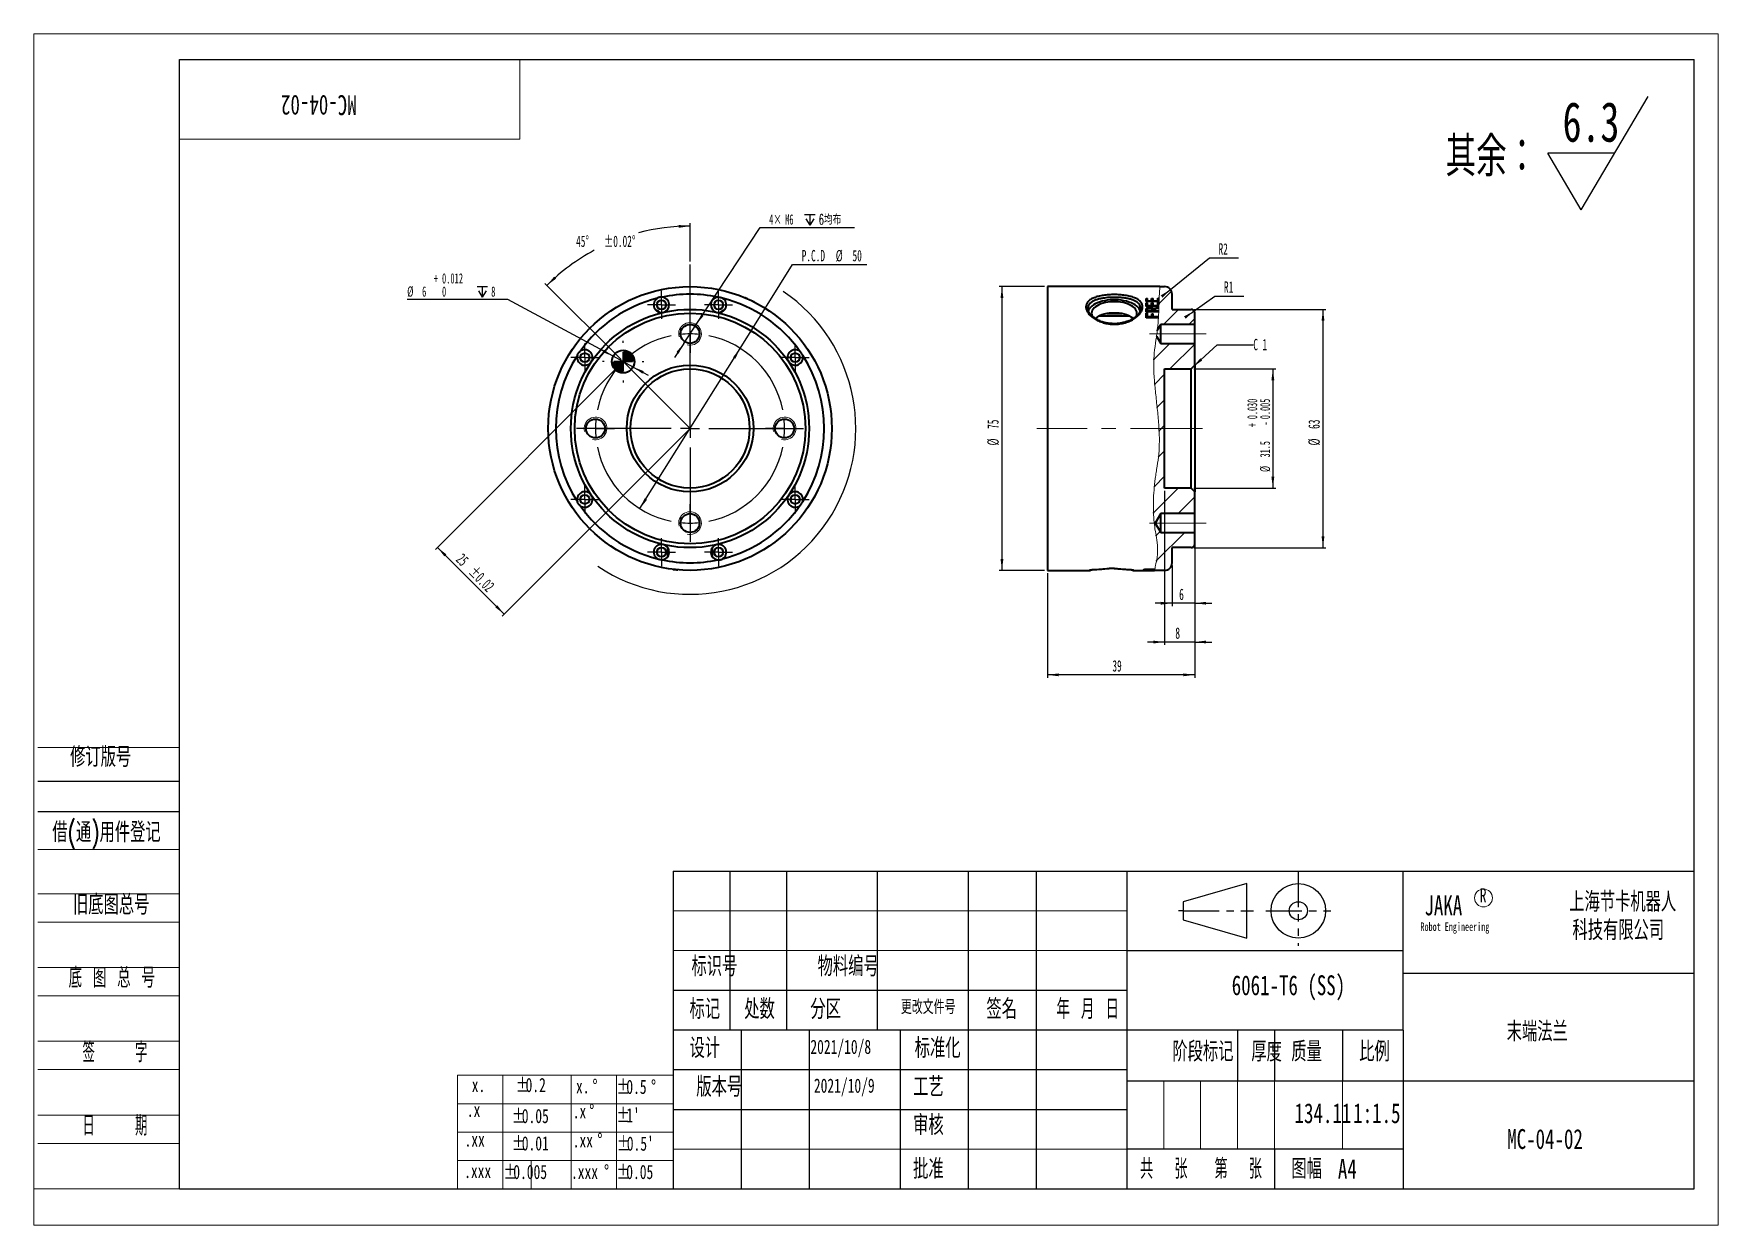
# Model space of a CAD drawing. Header units: millimetres. Extents: x 0 to 297, y 0 to 210.
import ezdxf

# ---------------------------------------------------------------- set-up
doc = ezdxf.new("R2010")
doc.units = ezdxf.units.MM
doc.linetypes.add('CENTERX2', pattern=[20.32, 12.7, -2.54, 2.54, -2.54])
doc.linetypes.add('PHANTOM', pattern=[12.7, 6.35, -1.27, 1.27, -1.27, 1.27, -1.27])
doc.layers.add('文字层', color=190, linetype='Continuous')
doc.layers.add('标注层', color=3, linetype='Continuous')
doc.styles.add('SLDTEXTSTYLE0', font='TXT', dxfattribs={"width": 0.7, "bigfont": 'bigfont'})
doc.styles.add('SLDTEXTSTYLE1', font='TXT', dxfattribs={"width": 0.7})
doc.styles.add('SLDTEXTSTYLE2', font='TXT', dxfattribs={"width": 0.6, "bigfont": 'bigfont'})
doc.styles.add('SLDTEXTSTYLE3', font='TXT', dxfattribs={"width": 0.62, "bigfont": 'bigfont'})
doc.styles.add('SLDTEXTSTYLE4', font='TXT', dxfattribs={"width": 0.614286, "bigfont": 'bigfont'})
doc.styles.add('SLDTEXTSTYLE5', font='TXT', dxfattribs={"width": 0.566667, "bigfont": 'bigfont'})
doc.styles.add('SLDTEXTSTYLE6', font='TXT', dxfattribs={"width": 0.605})
doc.styles.add('SLDTEXTSTYLE7', font='TXT', dxfattribs={"width": 0.605, "bigfont": 'bigfont'})
doc.dimstyles.new('SLDDIMSTYLE0', dxfattribs={"dimtxt": 2, "dimasz": 2, "dimexe": 0, "dimexo": 0.0625, "dimgap": 0.5, "dimtad": 0, "dimtih": 1, "dimtoh": 1, "dimdec": 4, "dimlfac": 1.5, "dimzin": 12, "dimdsep": 46, "dimtxsty": 'SLDTEXTSTYLE6', "dimsah": 1, "dimcen": 0.09, "dimadec": 1, "dimazin": 3, "dimtol": 1, "dimtp": 0.02, "dimtm": 0.02, "dimtfac": 1, "dimtofl": 0, "dimtmove": 0, "dimatfit": 3, "dimfxl": 0, "dimfrac": 2, "dimtolj": 1, "dimarcsym": 0})
doc.dimstyles.new('SLDDIMSTYLE1', dxfattribs={"dimtxt": 2, "dimasz": 2, "dimexe": 0, "dimexo": 0.0625, "dimgap": 0.5, "dimtad": 2, "dimlfac": 1.5, "dimrnd": 1e-09, "dimzin": 12, "dimdsep": 46, "dimtxsty": 'SLDTEXTSTYLE6', "dimsah": 1, "dimcen": 0.09, "dimadec": 0, "dimazin": 3, "dimtol": 1, "dimtp": 0.02, "dimtm": 0.02, "dimtfac": 1, "dimtofl": 0, "dimtmove": 0, "dimatfit": 3, "dimfxl": 0, "dimfrac": 2, "dimtolj": 1, "dimarcsym": 0})
doc.dimstyles.new('SLDDIMSTYLE2', dxfattribs={"dimtxt": 1.8, "dimasz": 2, "dimexe": 0, "dimexo": 0.0625, "dimgap": 0.45, "dimtad": 0, "dimtih": 1, "dimtoh": 1, "dimdec": 3, "dimlfac": 1.5, "dimrnd": 1e-09, "dimzin": 12, "dimdsep": 46, "dimtxsty": 'SLDTEXTSTYLE6', "dimsah": 1, "dimcen": 0, "dimadec": 0, "dimazin": 3, "dimtol": 1, "dimtp": 0.012, "dimtfac": 1, "dimtdec": 3, "dimtmove": 0, "dimatfit": 3, "dimfxl": 0, "dimfrac": 2, "dimtolj": 1, "dimarcsym": 0})
doc.dimstyles.new('SLDDIMSTYLE3', dxfattribs={"dimtxt": 2, "dimasz": 2, "dimexe": 0, "dimexo": 0.0625, "dimgap": 0.5, "dimtad": 0, "dimtih": 1, "dimtoh": 1, "dimlfac": 1.5, "dimrnd": 1e-09, "dimzin": 12, "dimdsep": 46, "dimtxsty": 'SLDTEXTSTYLE6', "dimsah": 1, "dimcen": 0, "dimadec": 0, "dimazin": 3, "dimtfac": 1, "dimtmove": 0, "dimatfit": 3, "dimfxl": 0, "dimfrac": 2, "dimtolj": 1, "dimtzin": 12, "dimarcsym": 0})
doc.dimstyles.new('SLDDIMSTYLE4', dxfattribs={"dimtxt": 1.8, "dimasz": 2, "dimexe": 0, "dimexo": 0.0625, "dimgap": 0.45, "dimtad": 0, "dimtih": 1, "dimtoh": 1, "dimlfac": 1.5, "dimrnd": 1e-09, "dimzin": 12, "dimdsep": 46, "dimtxsty": 'SLDTEXTSTYLE6', "dimsah": 1, "dimcen": 0, "dimadec": 0, "dimazin": 3, "dimtfac": 1, "dimtmove": 0, "dimatfit": 3, "dimfxl": 0, "dimfrac": 2, "dimtolj": 1, "dimtzin": 12, "dimarcsym": 0})
doc.dimstyles.new('SLDDIMSTYLE5', dxfattribs={"dimtxt": 2, "dimasz": 2, "dimexe": 0, "dimexo": 0.0625, "dimgap": 0.5, "dimtad": 2, "dimlfac": 1.5, "dimrnd": 1e-09, "dimzin": 12, "dimdsep": 46, "dimtxsty": 'SLDTEXTSTYLE6', "dimsah": 1, "dimcen": 0.09, "dimadec": 0, "dimazin": 3, "dimtfac": 1, "dimtofl": 0, "dimtmove": 0, "dimatfit": 3, "dimfxl": 0, "dimfrac": 2, "dimtolj": 1, "dimtzin": 12, "dimarcsym": 0})
doc.dimstyles.new('SLDDIMSTYLE6', dxfattribs={"dimtxt": 2, "dimasz": 2, "dimexe": 0, "dimexo": 0.0625, "dimgap": 0.5, "dimtad": 2, "dimlfac": 1.5, "dimrnd": 1e-09, "dimzin": 12, "dimdsep": 46, "dimtxsty": 'SLDTEXTSTYLE6', "dimsah": 1, "dimcen": 0.09, "dimadec": 0, "dimazin": 3, "dimtfac": 1, "dimtmove": 0, "dimatfit": 0, "dimfxl": 0, "dimfrac": 2, "dimtolj": 1, "dimtzin": 12, "dimarcsym": 0})
doc.dimstyles.new('SLDDIMSTYLE7', dxfattribs={"dimtxt": 2, "dimasz": 2, "dimexe": 0, "dimexo": 0.0625, "dimgap": 0.5, "dimtad": 0, "dimtih": 1, "dimtoh": 1, "dimlfac": 1.5, "dimrnd": 1e-09, "dimzin": 12, "dimdsep": 46, "dimtxsty": 'SLDTEXTSTYLE6', "dimsah": 1, "dimcen": 0, "dimadec": 0, "dimazin": 3, "dimtfac": 1, "dimtofl": 0, "dimtmove": 0, "dimatfit": 3, "dimfxl": 0, "dimfrac": 2, "dimtolj": 1, "dimtzin": 12, "dimarcsym": 0})
doc.dimstyles.new('SLDDIMSTYLE8', dxfattribs={"dimtxt": 1.75, "dimasz": 2, "dimexe": 0, "dimexo": 0.0625, "dimgap": 0.4375, "dimtad": 2, "dimdec": 3, "dimlfac": 1.5, "dimrnd": 1e-09, "dimzin": 12, "dimdsep": 46, "dimtxsty": 'SLDTEXTSTYLE6', "dimsah": 1, "dimcen": 0.09, "dimadec": 0, "dimazin": 3, "dimtol": 1, "dimtp": 0.03, "dimtm": 0.005, "dimtfac": 1, "dimtdec": 3, "dimtofl": 0, "dimtmove": 0, "dimatfit": 3, "dimfxl": 0, "dimfrac": 2, "dimtolj": 1, "dimtzin": 0, "dimarcsym": 0})

msp = doc.modelspace()

# ---------------------------------------------------------------- texts
at = {"color": 2, "linetype": 'Continuous', "lineweight": 18, "insert": (50.262743, 195.654729), "char_height": 3.5, "attachment_point": 2, "rotation": 180, "style": 'SLDTEXTSTYLE1'}
msp.add_mtext('MC-04-02', dxfattribs=at)
at = {"color": 2, "linetype": 'Continuous', "lineweight": 18}
for s, insert, char_height, attachment_point, style in [('\\M+18ED8(\\M+192CA)\\M+19770\\M+18C8F\\M+1936F记', (3.276908, 71.018361), 3.5, 1, 'SLDTEXTSTYLE0'), ('\\M+18B8C\\M+192EA图总\\M+18D86', (6.920244, 58.260497), 3.5, 1, 'SLDTEXTSTYLE0'), ('\\M+192EA 图 总 \\M+18D86', (6.15462, 45.365893), 3.5, 1, 'SLDTEXTSTYLE4'), ('\\M+19696\\M+1925B\\M+19640兰', (265.074673, 35.89309), 3.5, 2, 'SLDTEXTSTYLE0'), ('2021/10/8', (136.923047, 32.699108), 2.5, 1, 'SLDTEXTSTYLE1'), ('签    \\M+18E9A', (14.317181, 32.232049), 3.5, 2, 'SLDTEXTSTYLE5'), ('134.11', (227.291062, 21.507036), 3.5, 2, 'SLDTEXTSTYLE1'), ('1:1.5', (236.800408, 21.507036), 3.5, 2, 'SLDTEXTSTYLE1'), ('\\M+193FA    \\M+18AFA', (14.317181, 19.303669), 3.5, 2, 'SLDTEXTSTYLE5'), ('MC-04-02', (266.448332, 16.955392), 3.5, 2, 'SLDTEXTSTYLE1')]:
    msp.add_mtext(s, dxfattribs=dict(at, insert=insert, char_height=char_height, attachment_point=attachment_point, style=style))
at = {"color": 7, "linetype": 'Continuous', "lineweight": 18, "attachment_point": 1, "style": 'SLDTEXTSTYLE1'}
for s, insert, char_height in [('R', (254.938917, 59.408091), 2.5), ('JAKA', (245.182677, 58.128523), 3.5), ('Robot Engineering', (244.480892, 53.370133), 1.5)]:
    msp.add_mtext(s, dxfattribs=dict(at, insert=insert, char_height=char_height))
at = {"color": 4, "linetype": 'Continuous', "lineweight": 18, "attachment_point": 2}
for s, insert, char_height, style in [('标记', (118.316967, 39.847244), 3.5, 'SLDTEXTSTYLE0'), ('处\\M+19094', (127.956789, 39.847244), 3.5, 'SLDTEXTSTYLE0'), ('\\M+195AA\\M+18BE6', (139.616205, 39.847244), 3.5, 'SLDTEXTSTYLE0'), ('\\M+18D58\\M+189FC\\M+195B6\\M+18C8F\\M+18D86', (157.687044, 39.72224), 2.5, 'SLDTEXTSTYLE0'), ('签\\M+196BC', (170.647809, 39.847244), 3.5, 'SLDTEXTSTYLE0'), ('\\M+1944E \\M+18C8E \\M+193FA', (185.8233, 39.847244), 3.5, 'SLDTEXTSTYLE3'), ('设计', (118.316967, 32.988176), 3.5, 'SLDTEXTSTYLE0'), ('标\\M+18F79\\M+189BB', (159.360807, 32.988176), 3.5, 'SLDTEXTSTYLE0'), ('阶\\M+19269标记', (206.129456, 32.366394), 3.5, 'SLDTEXTSTYLE0'), ('质\\M+197CA', (224.406025, 32.366394), 3.5, 'SLDTEXTSTYLE0'), ('\\M+194E4\\M+197E1', (236.372947, 32.366394), 3.5, 'SLDTEXTSTYLE0'), ('\\M+194C5\\M+1967B\\M+18D86', (120.859745, 26.149381), 3.5, 'SLDTEXTSTYLE0'), ('\\M+18D48艺', (157.731009, 26.149381), 3.5, 'SLDTEXTSTYLE0'), ('审\\M+18A6A', (157.731009, 19.415631), 3.5, 'SLDTEXTSTYLE0'), ('\\M+194E1\\M+18F79', (157.733439, 11.691835), 3.5, 'SLDTEXTSTYLE0'), ('\\M+18BA4  张', (199.237082, 11.691835), 3.5, 'SLDTEXTSTYLE2'), ('\\M+191E6  张', (212.36183, 11.691835), 3.5, 'SLDTEXTSTYLE2'), ('图\\M+1959D', (224.406025, 11.691835), 3.5, 'SLDTEXTSTYLE0')]:
    msp.add_mtext(s, dxfattribs=dict(at, insert=insert, char_height=char_height, style=style))
at = {"color": 190, "linetype": 'Continuous', "lineweight": 18, "char_height": 2.5, "attachment_point": 1, "style": 'SLDTEXTSTYLE1'}
for s, insert in [('x.', (77.221779, 25.977681)), ('.x', (76.35809, 21.606339)), ('.xx', (75.957813, 16.359307)), ('.xxx', (75.89008, 10.824938))]:
    msp.add_mtext(s, dxfattribs=dict(at, insert=insert))
at = {"layer": '标注层', "attachment_point": 1}
for s, insert, char_height, style in [('\\M+191B4\\M+1975D\\M+18146', (248.905964, 191.84906), 7, 'SLDTEXTSTYLE0'), ('A4', (229.922036, 11.691835), 3.5, 'SLDTEXTSTYLE1')]:
    msp.add_mtext(s, dxfattribs=dict(at, insert=insert, char_height=char_height, style=style))
at = {"layer": '标注层', "color": 2}
for s, insert, char_height, attachment_point, style in [('\\M+18F43订\\M+194C5\\M+18D86', (6.413823, 84.285854), 3.5, 1, 'SLDTEXTSTYLE0'), ('6061-T6 (SS)', (221.208652, 44.052568), 3.5, 2, 'SLDTEXTSTYLE1'), ('2021/10/9', (137.543166, 25.860313), 2.5, 1, 'SLDTEXTSTYLE1')]:
    msp.add_mtext(s, dxfattribs=dict(at, insert=insert, char_height=char_height, attachment_point=attachment_point, style=style))
at = {"layer": '标注层', "color": 4, "char_height": 3.5, "attachment_point": 2, "style": 'SLDTEXTSTYLE0'}
for s, insert in [('标识\\M+18D86', (120.000793, 47.387004)), ('\\M+195A8\\M+197BF编\\M+18D86', (143.586782, 47.387004)), ('\\M+18CFA\\M+19378', (217.356221, 32.366394))]:
    msp.add_mtext(s, dxfattribs=dict(at, insert=insert))

# ---------------------------------------------------------------- blocks, each defined once
blk = doc.blocks.new('SW_NOTE_0')
at = {"layer": '文字层', "color": 0, "char_height": 3.5, "attachment_point": 2, "style": 'SLDTEXTSTYLE0'}
for s, insert in [('\\M+18FE3\\M+18A43节卡\\M+18AF7\\M+18AED\\M+1906C', (16.08, 4.51)), ('\\M+189C8\\M+18B5A\\M+1974C\\M+18CC0\\M+18CF6\\M+18E69', (15.31, -0.49))]:
    blk.add_mtext(s, dxfattribs=dict(at, insert=insert))
blk = doc.blocks.new('SW_NOTE_1')
at = {"color": 0, "linetype": 'Continuous', "lineweight": 18, "char_height": 2.5, "attachment_point": 1, "style": 'SLDTEXTSTYLE1'}
for s, insert in [('%%p', (0, 3.22)), ('0.2', (1.75, 3.22))]:
    blk.add_mtext(s, dxfattribs=dict(at, insert=insert))
blk = doc.blocks.new('SW_NOTE_2')
at = {"color": 0, "linetype": 'Continuous', "lineweight": 18, "char_height": 2.5, "attachment_point": 1, "style": 'SLDTEXTSTYLE1'}
for s, insert in [('%%p', (0, 3.22)), ('0.05', (1.75, 3.22))]:
    blk.add_mtext(s, dxfattribs=dict(at, insert=insert))
blk = doc.blocks.new('SW_NOTE_3')
at = {"color": 0, "linetype": 'Continuous', "lineweight": 18, "char_height": 2.5, "attachment_point": 1, "style": 'SLDTEXTSTYLE1'}
for s, insert in [('%%p', (0, 3.22)), ('0.01', (1.75, 3.22))]:
    blk.add_mtext(s, dxfattribs=dict(at, insert=insert))
blk = doc.blocks.new('SW_NOTE_4')
at = {"color": 0, "linetype": 'Continuous', "lineweight": 18, "char_height": 2.5, "attachment_point": 1, "style": 'SLDTEXTSTYLE1'}
for s, insert in [('%%p', (0, 3.22)), ('0.005', (1.75, 3.22))]:
    blk.add_mtext(s, dxfattribs=dict(at, insert=insert))
blk = doc.blocks.new('SW_NOTE_5')
at = {"color": 0, "linetype": 'Continuous', "lineweight": 18, "char_height": 2.5, "attachment_point": 1, "style": 'SLDTEXTSTYLE1'}
for s, insert in [('%%p', (0, 3.22)), ('0.5', (1.75, 3.22)), ('%%d', (6.11, 3.22))]:
    blk.add_mtext(s, dxfattribs=dict(at, insert=insert))
blk = doc.blocks.new('SW_NOTE_6')
at = {"color": 0, "linetype": 'Continuous', "lineweight": 18, "char_height": 2.5, "attachment_point": 1, "style": 'SLDTEXTSTYLE1'}
for s, insert in [('%%d', (2.91, 3.22)), ('.x', (0, 3.22))]:
    blk.add_mtext(s, dxfattribs=dict(at, insert=insert))
blk = doc.blocks.new('SW_NOTE_7')
at = {"color": 0, "linetype": 'Continuous', "lineweight": 18, "char_height": 2.5, "attachment_point": 1, "style": 'SLDTEXTSTYLE1'}
for s, insert in [('%%d', (4.36, 3.22)), ('.xx', (0, 3.22))]:
    blk.add_mtext(s, dxfattribs=dict(at, insert=insert))
blk = doc.blocks.new('SW_NOTE_8')
at = {"color": 0, "linetype": 'Continuous', "lineweight": 18, "char_height": 2.5, "attachment_point": 1, "style": 'SLDTEXTSTYLE1'}
for s, insert in [('%%d', (5.82, 3.22)), ('.xxx', (0, 3.22))]:
    blk.add_mtext(s, dxfattribs=dict(at, insert=insert))
blk = doc.blocks.new('SW_NOTE_9')
at = {"color": 0, "linetype": 'Continuous', "lineweight": 18, "char_height": 2.5, "attachment_point": 1, "style": 'SLDTEXTSTYLE1'}
for s, insert in [('%%d', (2.91, 3.22)), ('x.', (0, 3.22))]:
    blk.add_mtext(s, dxfattribs=dict(at, insert=insert))
blk = doc.blocks.new('SW_NOTE_10')
at = {"color": 0, "linetype": 'Continuous', "lineweight": 18, "char_height": 2.5, "attachment_point": 1, "style": 'SLDTEXTSTYLE1'}
for s, insert in [('%%p', (0, 3.22)), ("1'", (1.75, 3.22))]:
    blk.add_mtext(s, dxfattribs=dict(at, insert=insert))
blk = doc.blocks.new('SW_NOTE_11')
at = {"color": 0, "linetype": 'Continuous', "lineweight": 18, "char_height": 2.5, "attachment_point": 1, "style": 'SLDTEXTSTYLE1'}
for s, insert in [('%%p', (0, 3.22)), ("0.5'", (1.75, 3.22))]:
    blk.add_mtext(s, dxfattribs=dict(at, insert=insert))
blk = doc.blocks.new('SW_NOTE_12')
at = {"color": 0, "linetype": 'Continuous', "lineweight": 18, "char_height": 2.5, "attachment_point": 1, "style": 'SLDTEXTSTYLE1'}
for s, insert in [('%%p', (0, 3.22)), ('0.05', (1.75, 3.22))]:
    blk.add_mtext(s, dxfattribs=dict(at, insert=insert))
blk = doc.blocks.new('SW_SFSYMBOL_0')
at = {"layer": '标注层', "color": 0}
for p, q in [((3.3, -10), (15.1, 10)), ((3.3, -10), (-2.6, 0)), ((9.2, 0), (-2.6, 0))]:
    blk.add_line(p, q, dxfattribs=at)
at = {"layer": '标注层', "color": 0, "insert": (0, 9.02), "char_height": 7, "attachment_point": 1, "style": 'SLDTEXTSTYLE1'}
blk.add_mtext('6.3', dxfattribs=at)
blk = doc.blocks.new('_D')
at = {"layer": '标注层'}
for p, q in [((115.71, 169.83), (115.71, 176.59)), ((103.57, 152.56), (90.13, 166))]:
    blk.add_line(p, q, dxfattribs=at)
for start, end in [(90, 104.7816), (118.2545, 135)]:
    blk.add_arc((115.71, 140.42), 35.67, start, end, dxfattribs=at)
for points in [[(115.71, 176.09), (113.7, 176.29), (113.71, 175.79)], [(90.48, 165.65), (92.11, 166.84), (91.76, 167.2)]]:
    blk.add_solid(points, dxfattribs=at)
at = {"layer": '标注层', "char_height": 2, "attachment_point": 1, "style": 'SLDTEXTSTYLE6'}
for s, insert in [('45°', (95.62, 174.42)), ('±0.02°', (100.52, 174.42))]:
    blk.add_mtext(s, dxfattribs=dict(at, insert=insert))
blk = doc.blocks.new('_D_1')
at = {"layer": '标注层'}
for p, q in [((103.57, 151.85), (70.82, 119.11)), ((115.35, 140.07), (82.61, 107.33)), ((82.96, 107.68), (71.18, 119.46))]:
    blk.add_line(p, q, dxfattribs=at)
for points in [[(71.18, 119.46), (72.41, 117.87), (72.77, 118.23)], [(82.96, 107.68), (81.72, 109.27), (81.37, 108.92)]]:
    blk.add_solid(points, dxfattribs=at)
at = {"layer": '标注层', "char_height": 2, "attachment_point": 1, "rotation": 315, "style": 'SLDTEXTSTYLE6'}
for s, insert in [('25', (75.7, 118.59)), ('±0.02', (77.91, 116.37))]:
    blk.add_mtext(s, dxfattribs=dict(at, insert=insert))
blk = doc.blocks.new('SW_SYMBOL_HOLE_DEPTH')
at = {"layer": '标注层', "color": 0}
for p, q in [((0, 875), (800, 875)), ((100, 555), (400, 75)), ((400, 875), (400, 75)), ((700, 555), (400, 75))]:
    blk.add_line(p, q, dxfattribs=at)
blk = doc.blocks.new('_D_2')
at = {"layer": '标注层'}
for p, q in [((83.61, 163.14), (65.84, 163.14)), ((102.16, 153.16), (83.61, 163.14)), ((105.68, 151.26), (102.16, 153.16)), ((105.68, 151.26), (108.32, 149.84))]:
    blk.add_line(p, q, dxfattribs=at)
for points in [[(102.16, 153.16), (100.52, 154.32), (100.28, 153.88)], [(105.68, 151.26), (107.32, 150.09), (107.56, 150.53)]]:
    blk.add_solid(points, dxfattribs=at)
at = {"layer": '标注层', "xscale": 0.002320321931589537, "yscale": 0.002320321931589537, "zscale": 0.002320321931589537}
blk.add_blockref('SW_SYMBOL_HOLE_DEPTH', (78.16, 163.4), dxfattribs=at)
at = {"layer": '标注层', "char_height": 1.8, "attachment_point": 1, "style": 'SLDTEXTSTYLE6'}
for s, insert in [('+', (70.53, 167.78)), ('0.012', (71.98, 167.78)), ('%%c', (65.84, 165.46)), ('6', (68.47, 165.46)), ('0', (71.98, 165.46)), ('8', (80.65, 165.46))]:
    blk.add_mtext(s, dxfattribs=dict(at, insert=insert))
blk = doc.blocks.new('_D_3')
at = {"layer": '标注层'}
for p, q in [((124.55, 154.55), (133.8, 169.3)), ((133.8, 169.3), (146.86, 169.3)), ((106.86, 126.3), (124.55, 154.55))]:
    blk.add_line(p, q, dxfattribs=at)
blk.add_arc((115.71, 140.42), 29.22, 236.2102, 55.7938, dxfattribs=at)
for points in [[(124.55, 154.55), (123.28, 152.98), (123.7, 152.72)], [(106.86, 126.3), (108.13, 127.86), (107.71, 128.13)]]:
    blk.add_solid(points, dxfattribs=at)
at = {"layer": '标注层', "char_height": 2, "attachment_point": 1, "style": 'SLDTEXTSTYLE6'}
for s, insert in [('P.C.D', (135.39, 171.88)), ('%%c', (141.4, 171.88)), ('50', (144.35, 171.88))]:
    blk.add_mtext(s, dxfattribs=dict(at, insert=insert))
blk = doc.blocks.new('_D_4')
at = {"layer": '标注层'}
for p, q in [((116.81, 158.76), (128.06, 175.84)), ((128.06, 175.84), (144.71, 175.84)), ((114.61, 155.42), (116.81, 158.76)), ((114.61, 155.42), (112.95, 152.91))]:
    blk.add_line(p, q, dxfattribs=at)
for points in [[(116.81, 158.76), (118.11, 160.29), (117.7, 160.57)], [(114.61, 155.42), (113.3, 153.89), (113.71, 153.61)]]:
    blk.add_solid(points, dxfattribs=at)
at = {"layer": '标注层', "xscale": 0.002320321931589537, "yscale": 0.002320321931589537, "zscale": 0.002320321931589537}
blk.add_blockref('SW_SYMBOL_HOLE_DEPTH', (135.9, 176.1), dxfattribs=at)
at = {"layer": '标注层', "char_height": 1.8, "attachment_point": 1}
for s, insert, style in [('6\\M+18BCF\\M+1957A', (138.39, 178.17), 'SLDTEXTSTYLE7'), ('4×', (129.65, 178.17), 'SLDTEXTSTYLE6'), ('M6', (132.47, 178.17), 'SLDTEXTSTYLE6')]:
    blk.add_mtext(s, dxfattribs=dict(at, insert=insert, style=style))
blk = doc.blocks.new('SW_CENTERMARKSYMBOL_0')
at = {"layer": '标注层', "color": 0}
for p, q in [((-1.67, 0), (-2.47, 0)), ((0, 0), (-1.67, 0)), ((0, 1.67), (0, 2.47)), ((0, 0), (0, 1.67)), ((0, 0), (0, -1.67)), ((0, 0), (1.67, 0)), ((1.67, 0), (2.47, 0)), ((0, -1.67), (0, -2.47))]:
    blk.add_line(p, q, dxfattribs=at)
blk = doc.blocks.new('SW_CENTERMARKSYMBOL_1')
at = {"layer": '标注层', "color": 0}
for p, q in [((0, 0), (-1.67, 0)), ((0, 1.67), (0, 2.47)), ((0, 0), (0, 1.67)), ((0, 0), (0, -1.67)), ((0, 0), (1.67, 0)), ((1.67, 0), (2.47, 0)), ((-1.67, 0), (-2.47, 0)), ((0, -1.67), (0, -2.47))]:
    blk.add_line(p, q, dxfattribs=at)
blk = doc.blocks.new('SW_CENTERMARKSYMBOL_2')
at = {"layer": '标注层', "color": 0}
for p, q in [((0, 0), (-1.67, 0)), ((0, 1.67), (0, 2.47)), ((0, 0), (0, 1.67)), ((0, 0), (0, -1.67)), ((0, 0), (1.67, 0)), ((1.67, 0), (2.47, 0)), ((-1.67, 0), (-2.47, 0)), ((0, -1.67), (0, -2.47))]:
    blk.add_line(p, q, dxfattribs=at)
blk = doc.blocks.new('SW_CENTERMARKSYMBOL_3')
at = {"layer": '标注层', "color": 0}
for p, q in [((-1.67, 0), (-2.47, 0)), ((0, 0), (-1.67, 0)), ((0, 1.67), (0, 2.47)), ((0, 0), (0, 1.67)), ((0, 0), (0, -1.67)), ((0, 0), (1.67, 0)), ((1.67, 0), (2.47, 0)), ((0, -1.67), (0, -2.47))]:
    blk.add_line(p, q, dxfattribs=at)
blk = doc.blocks.new('SW_CENTERMARKSYMBOL_4')
at = {"layer": '标注层', "color": 0}
for p, q in [((0, 0), (-1.67, 0)), ((0, 1.67), (0, 2.47)), ((0, 0), (0, 1.67)), ((0, 0), (0, -1.67)), ((0, 0), (1.67, 0)), ((1.67, 0), (2.47, 0)), ((-1.67, 0), (-2.47, 0)), ((0, -1.67), (0, -2.47))]:
    blk.add_line(p, q, dxfattribs=at)
blk = doc.blocks.new('SW_CENTERMARKSYMBOL_5')
at = {"layer": '标注层', "color": 0}
for p, q in [((-1.67, 0), (-2.47, 0)), ((0, 0), (-1.67, 0)), ((0, 1.67), (0, 2.47)), ((0, 0), (0, 1.67)), ((0, 0), (0, -1.67)), ((0, 0), (1.67, 0)), ((1.67, 0), (2.47, 0)), ((0, -1.67), (0, -2.47))]:
    blk.add_line(p, q, dxfattribs=at)
blk = doc.blocks.new('SW_CENTERMARKSYMBOL_6')
at = {"layer": '标注层', "color": 0}
for p, q in [((-1.67, 0), (-2.47, 0)), ((0, 0), (-1.67, 0)), ((0, 1.67), (0, 2.47)), ((0, 0), (0, 1.67)), ((0, 0), (0, -1.67)), ((0, 0), (1.67, 0)), ((1.67, 0), (2.47, 0)), ((0, -1.67), (0, -2.47))]:
    blk.add_line(p, q, dxfattribs=at)
blk = doc.blocks.new('SW_CENTERMARKSYMBOL_7')
at = {"layer": '标注层', "color": 0}
for p, q in [((-1.67, 0), (-2.47, 0)), ((0, 0), (-1.67, 0)), ((0, 1.67), (0, 2.47)), ((0, 0), (0, 1.67)), ((0, 0), (0, -1.67)), ((0, 0), (1.67, 0)), ((1.67, 0), (2.47, 0)), ((0, -1.67), (0, -2.47))]:
    blk.add_line(p, q, dxfattribs=at)
blk = doc.blocks.new('SW_CENTERMARKSYMBOL_8')
at = {"layer": '标注层', "color": 0}
for p, q in [((16.67, 18.33), (16.67, 20)), ((16.67, 3.33), (16.67, 18.33)), ((16.67, 16.67), (16.67, 18.33)), ((16.67, 16.67), (16.67, 15)), ((16.67, 15), (16.67, 13.33)), ((-1.67, 0), (-3.33, 0)), ((0, 0), (-1.67, 0)), ((13.33, 0), (-1.67, 0)), ((0, 0), (1.67, 0)), ((1.67, 0), (3.33, 0)), ((16.67, 0), (15, 0)), ((16.67, 0), (16.67, 1.67)), ((16.67, 0), (16.67, -1.67)), ((16.67, 0), (18.33, 0)), ((20, 0), (35, 0)), ((31.67, 0), (30, 0)), ((33.33, 0), (31.67, 0)), ((33.33, 0), (35, 0)), ((35, 0), (36.67, 0)), ((16.67, -3.33), (16.67, -18.33)), ((16.67, -15), (16.67, -13.33)), ((16.67, -16.67), (16.67, -15)), ((16.67, -16.67), (16.67, -18.33)), ((16.67, -18.33), (16.67, -20))]:
    blk.add_line(p, q, dxfattribs=at)
for start, end in [(101.4592, 168.5408), (90, 95.7296), (84.2704, 90), (11.4592, 78.5408), (174.2704, 180), (0, 5.7296), (354.2704, 0), (180, 185.7296), (191.4592, 258.5408), (281.4592, 348.5408), (264.2704, 270), (270, 275.7296)]:
    blk.add_arc((16.67, 0), 16.67, start, end, dxfattribs=at)
blk = doc.blocks.new('SW_CENTERMARKSYMBOL_9')
at = {"layer": '标注层', "color": 0}
for p, q in [((0, 3.33), (0, 3.67)), ((-3.33, 0), (-3.67, 0)), ((0, 0), (-1.67, 0)), ((0, 0), (0, 1.67)), ((0, 0), (0, -1.67)), ((0, 0), (1.67, 0)), ((3.33, 0), (3.67, 0)), ((0, -3.33), (0, -3.67))]:
    blk.add_line(p, q, dxfattribs=at)
blk = doc.blocks.new('SW_DOWELSYMBOL_0')
at = {"linetype": 'Continuous', "lineweight": 18}
h = blk.add_hatch(color=0, dxfattribs=at)
edge = h.paths.add_edge_path(flags=0)
edge.add_arc((0, 0), 2, 180, 270)
edge.add_line((0, -2), (0, 0))
edge.add_line((0, 0), (-2, 0))
h = blk.add_hatch(color=0, dxfattribs=at)
edge = h.paths.add_edge_path(flags=0)
edge.add_arc((0, 0), 2, 0, 90)
edge.add_line((0, 2), (0, 0))
edge.add_line((0, 0), (2, 0))
at = {"layer": '标注层', "color": 0}
blk.add_circle((0, 0), 2, dxfattribs=at)
blk = doc.blocks.new('_D_5')
at = {"layer": '标注层'}
for p, q in [((178.2, 165.42), (170.2, 165.42)), ((170.7, 165.42), (170.7, 115.42)), ((178.2, 115.42), (170.2, 115.42))]:
    blk.add_line(p, q, dxfattribs=at)
for points in [[(170.7, 165.42), (170.45, 163.42), (170.95, 163.42)], [(170.7, 115.42), (170.95, 117.42), (170.45, 117.42)]]:
    blk.add_solid(points, dxfattribs=at)
at = {"layer": '标注层', "char_height": 2, "attachment_point": 1, "rotation": 90, "style": 'SLDTEXTSTYLE6'}
for s, insert in [('75', (168.12, 140.35)), ('%%c', (168.12, 137.44))]:
    blk.add_mtext(s, dxfattribs=dict(at, insert=insert))
blk = doc.blocks.new('_D_6')
at = {"layer": '标注层'}
for p, q in [((204.7, 124.92), (204.7, 96.51)), ((178.7, 114.92), (178.7, 96.51)), ((204.7, 97.01), (178.7, 97.01))]:
    blk.add_line(p, q, dxfattribs=at)
for points in [[(178.7, 97.01), (180.7, 96.76), (180.7, 97.26)], [(204.7, 97.01), (202.7, 97.26), (202.7, 96.76)]]:
    blk.add_solid(points, dxfattribs=at)
at = {"layer": '标注层', "insert": (190.17, 99.59), "char_height": 2, "attachment_point": 1, "style": 'SLDTEXTSTYLE6'}
blk.add_mtext('39', dxfattribs=at)
blk = doc.blocks.new('_D_7')
at = {"layer": '标注层'}
for p, q in [((204.7, 124.92), (204.7, 109.13)), ((200.7, 116.26), (200.7, 109.13)), ((200.7, 109.63), (197.7, 109.63)), ((204.7, 109.63), (200.7, 109.63)), ((204.7, 109.63), (207.7, 109.63))]:
    blk.add_line(p, q, dxfattribs=at)
for points in [[(200.7, 109.63), (198.7, 109.88), (198.7, 109.38)], [(204.7, 109.63), (206.7, 109.38), (206.7, 109.88)]]:
    blk.add_solid(points, dxfattribs=at)
at = {"layer": '标注层', "insert": (201.94, 112.2), "char_height": 2, "attachment_point": 1, "style": 'SLDTEXTSTYLE6'}
blk.add_mtext('6', dxfattribs=at)
blk = doc.blocks.new('_D_8')
at = {"layer": '标注层'}
for p, q in [((199.37, 129.42), (199.37, 102.29)), ((204.7, 124.92), (204.7, 102.29)), ((199.37, 102.79), (196.37, 102.79)), ((204.7, 102.79), (199.37, 102.79)), ((204.7, 102.79), (207.7, 102.79))]:
    blk.add_line(p, q, dxfattribs=at)
for points in [[(199.37, 102.79), (197.37, 103.04), (197.37, 102.54)], [(204.7, 102.79), (206.7, 102.54), (206.7, 103.04)]]:
    blk.add_solid(points, dxfattribs=at)
at = {"layer": '标注层', "insert": (201.27, 105.37), "char_height": 2, "attachment_point": 1, "style": 'SLDTEXTSTYLE6'}
blk.add_mtext('8', dxfattribs=at)
blk = doc.blocks.new('_D_9')
at = {"layer": '标注层'}
for p, q in [((200.41, 164.93), (207.29, 170.48)), ((207.29, 170.48), (212.39, 170.48)), ((199.37, 164.09), (200.41, 164.93))]:
    blk.add_line(p, q, dxfattribs=at)
blk.add_solid([(200.41, 164.93), (198.69, 163.87), (199.01, 163.48)], dxfattribs=at)
at = {"layer": '标注层', "insert": (208.88, 173.06), "char_height": 2, "attachment_point": 1, "style": 'SLDTEXTSTYLE6'}
blk.add_mtext('R2', dxfattribs=at)
blk = doc.blocks.new('_D_10')
at = {"layer": '标注层'}
for p, q in [((204.58, 161.14), (208.25, 163.77)), ((208.25, 163.77), (213.35, 163.77)), ((204.03, 160.76), (204.58, 161.14))]:
    blk.add_line(p, q, dxfattribs=at)
blk.add_solid([(204.58, 161.14), (202.8, 160.18), (203.1, 159.78)], dxfattribs=at)
at = {"layer": '标注层', "insert": (209.84, 166.35), "char_height": 2, "attachment_point": 1, "style": 'SLDTEXTSTYLE6'}
blk.add_mtext('R1', dxfattribs=at)
blk = doc.blocks.new('_D_11')
at = {"layer": '标注层'}
for p, q in [((204.53, 161.42), (227.8, 161.42)), ((227.3, 161.42), (227.3, 119.42)), ((204.53, 119.42), (227.8, 119.42))]:
    blk.add_line(p, q, dxfattribs=at)
for points in [[(227.3, 161.42), (227.05, 159.42), (227.55, 159.42)], [(227.3, 119.42), (227.55, 121.42), (227.05, 121.42)]]:
    blk.add_solid(points, dxfattribs=at)
at = {"layer": '标注层', "char_height": 2, "attachment_point": 1, "rotation": 90, "style": 'SLDTEXTSTYLE6'}
for s, insert in [('63', (224.72, 140.35)), ('%%c', (224.72, 137.44))]:
    blk.add_mtext(s, dxfattribs=dict(at, insert=insert))
blk = doc.blocks.new('_D_12')
at = {"layer": '标注层'}
for p, q in [((204.53, 150.92), (218.96, 150.92)), ((218.46, 150.92), (218.46, 129.92)), ((204.53, 129.92), (218.96, 129.92))]:
    blk.add_line(p, q, dxfattribs=at)
for points in [[(218.46, 150.92), (218.21, 148.92), (218.71, 148.92)], [(218.46, 129.92), (218.71, 131.92), (218.21, 131.92)]]:
    blk.add_solid(points, dxfattribs=at)
at = {"layer": '标注层', "char_height": 1.75, "attachment_point": 1, "rotation": 90, "style": 'SLDTEXTSTYLE6'}
for s, insert in [('0.030', (213.95, 142.07)), ('0.005', (216.21, 142.07)), ('+', (213.95, 140.66)), ('-', (216.21, 140.97)), ('31.5', (216.2, 135.32)), ('%%c', (216.21, 132.76))]:
    blk.add_mtext(s, dxfattribs=dict(at, insert=insert))
blk = doc.blocks.new('SW_CHAMFER_DIMENSION_0')
at = {"layer": '标注层', "color": 0}
for p, q in [((-10.64, -2.38), (-6.35, 1.56)), ((-6.35, 1.56), (0, 1.56))]:
    blk.add_line(p, q, dxfattribs=at)
blk.add_solid([(-10.64, -2.38), (-9, -1.21), (-9.34, -0.84)], dxfattribs=at)
at = {"layer": '标注层', "color": 0, "char_height": 2, "attachment_point": 1, "style": 'SLDTEXTSTYLE6'}
for s, insert in [('C', (0, 2.58)), ('1', (1.63, 2.58))]:
    blk.add_mtext(s, dxfattribs=dict(at, insert=insert))

# ---------------------------------------------------------------- dimensions: what is measured, and where the dimension line sits
at = {"layer": '标注层'}
for p1, p2, text, dimstyle, picture, middle in [((116.805479, 158.760157), (114.605004, 155.419811), '4×<>{\\fGDT;x}6均布', 'SLDDIMSTYLE4', '_D_4', (137.179095, 177.754834)), ((124.554854, 154.546424), (106.85563, 126.30021), 'P.C.D<>', 'SLDDIMSTYLE3', '_D_3', (141.122083, 171.339432)), ((102.159037, 153.156352), (105.68122, 151.260508), '<>{\\fGDT;x}8', 'SLDDIMSTYLE2', '_D_2', (73.935104, 165.463948))]:
    dim = msp.add_diameter_dim_2p(p1=p1, p2=p2, text=text, dimstyle=dimstyle, dxfattribs=at)
    dim.commit()
    dim.dimension.update_dxf_attribs({"geometry": picture, "text_midpoint": middle, "dimtype": 163})
dim = msp.add_angular_dim_2l(base=(111.116834, 175.796639), line1=((115.705242, 169.330455), (115.705242, 140.423317)), line2=((103.920129, 152.20843), (115.705242, 140.423317)), dimstyle='SLDDIMSTYLE0', dxfattribs=at)
dim.commit()
dim.dimension.update_dxf_attribs({"geometry": '_D', "text_midpoint": (102.05505, 173.377795), "dimtype": 162})
for center, mpoint, picture, middle in [((199.367866, 164.089984), (200.4054, 164.927421), '_D_9', (210.632694, 172.0187)), ((204.034532, 160.75665), (204.576936, 161.144263), '_D_10', (211.59224, 165.303247))]:
    dim = msp.add_radius_dim(center=center, mpoint=mpoint, dimstyle='SLDDIMSTYLE7', dxfattribs=at)
    dim.commit()
    dim.dimension.update_dxf_attribs({"geometry": picture, "text_midpoint": middle, "dimtype": 164})
for base, p1, p2, dimstyle, picture, middle in [((170.701199, 115.423317), (178.701199, 165.423317), (178.701199, 115.423317), 'SLDDIMSTYLE5', '_D_5', (170.701199, 140.423317)), ((227.302434, 119.423317), (204.034532, 161.423317), (204.034532, 119.423317), 'SLDDIMSTYLE5', '_D_11', (227.302434, 140.423317)), ((218.464095, 129.923317), (204.034532, 150.923317), (204.034532, 129.923317), 'SLDDIMSTYLE8', '_D_12', (218.464095, 140.423317))]:
    dim = msp.add_linear_dim(base=base, p1=p1, p2=p2, angle=90, text='%%c<>', dimstyle=dimstyle, dxfattribs=at)
    dim.commit()
    dim.dimension.update_dxf_attribs({"geometry": picture, "text_midpoint": middle, "dimtype": 160})
dim = msp.add_linear_dim(base=(71.176551, 119.464853), p1=(115.705242, 140.423317), p2=(103.920129, 152.20843), angle=315, dimstyle='SLDDIMSTYLE1', dxfattribs=at)
dim.commit()
dim.dimension.update_dxf_attribs({"geometry": '_D_1', "text_midpoint": (77.069108, 113.572296), "dimtype": 160})
for base, p2, dimstyle, picture, middle in [((199.367866, 102.790701), (199.367866, 129.923317), 'SLDDIMSTYLE6', '_D_8', (202.034532, 102.790701)), ((178.701199, 97.01238), (178.701199, 115.423317), 'SLDDIMSTYLE5', '_D_6', (191.701199, 97.01238)), ((200.701199, 109.626535), (200.701199, 116.75665), 'SLDDIMSTYLE6', '_D_7', (202.701199, 109.626535))]:
    dim = msp.add_linear_dim(base=base, p1=(204.701199, 125.423317), p2=p2, dimstyle=dimstyle, dxfattribs=at)
    dim.commit()
    dim.dimension.update_dxf_attribs({"geometry": picture, "text_midpoint": middle, "dimtype": 160})

# ---------------------------------------------------------------- hatches: boundary and pattern name
at = {"linetype": 'Continuous', "lineweight": 18}
h = msp.add_hatch(dxfattribs=at)
h.set_pattern_fill('ANSI31', angle=3e-322, style=0)
edge = h.paths.add_edge_path(flags=0)
edge.add_spline(control_points=[(198.08844, 157.736849), (198.173622, 158.461518), (198.3876, 160.714458), (198.399288, 163.786513), (198.548982, 165.423317)], knot_values=[0.9253924543, 0.9253924543, 0.9253924543, 0.9253924543, 0.939708079, 0.9660998717, 0.9660998717, 0.9660998717, 0.9660998717], weights=[1, 1, 1, 1, 1], degree=3, periodic=0)
edge.add_spline(control_points=[(198.548982, 165.423317), (198.548982, 165.423317), (198.520589, 165.14373), (198.48617, 164.598357), (198.466054, 164.279631), (198.444657, 163.868699), (198.424593, 163.372465)], knot_values=[0, 0, 0, 0, 0.0096341527, 0.0096341527, 0.0096341527, 0.0152705401, 0.0152705401, 0.0152705401, 0.0152705401], weights=[1, 1, 1, 1, 1, 1, 1], degree=3, periodic=0)
edge.add_spline(control_points=[(198.424593, 163.372465), (198.421294, 163.290872), (198.418109, 163.209274), (198.415014, 163.127674)], knot_values=[0, 0, 0, 0, 0.000400258, 0.000400258, 0.000400258, 0.000400258], weights=[1, 1, 1, 1], degree=3, periodic=0)
edge.add_spline(control_points=[(198.415014, 163.127674), (198.408109, 162.945635), (198.401221, 162.751791), (198.394185, 162.546593)], knot_values=[0, 0, 0, 0, 0.0020654199, 0.0020654199, 0.0020654199, 0.0020654199], weights=[1, 1, 1, 1], degree=3, periodic=0)
edge.add_spline(control_points=[(198.394185, 162.546593), (198.396911, 162.626103), (198.399671, 162.705612), (198.402486, 162.785119)], knot_values=[0, 0, 0, 0, 0.0004001938, 0.0004001938, 0.0004001938, 0.0004001938], weights=[1, 1, 1, 1], degree=3, periodic=0)
edge.add_spline(control_points=[(198.402486, 162.785119), (198.400614, 162.732244), (198.39874, 162.678616), (198.396859, 162.624244)], knot_values=[0.0173681298, 0.0173681298, 0.0173681298, 0.0173681298, 0.0179022482, 0.0179022482, 0.0179022482, 0.0179022482], weights=[1, 1, 1, 1], degree=3, periodic=0)
edge.add_spline(control_points=[(198.396859, 162.624244), (198.394128, 162.545309), (198.391437, 162.466372), (198.388766, 162.387434)], knot_values=[0, 0, 0, 0, 0.0004001842, 0.0004001842, 0.0004001842, 0.0004001842], weights=[1, 1, 1, 1], degree=3, periodic=0)
edge.add_spline(control_points=[(198.388766, 162.387434), (198.381625, 162.176429), (198.374261, 161.95399), (198.366196, 161.720642)], knot_values=[0, 0, 0, 0, 0.002065461, 0.002065461, 0.002065461, 0.002065461], weights=[1, 1, 1, 1], degree=3, periodic=0)
edge.add_spline(control_points=[(198.366196, 161.720642), (198.368841, 161.797181), (198.371448, 161.873721), (198.374038, 161.950262)], knot_values=[0, 0, 0, 0, 0.0004001729, 0.0004001729, 0.0004001729, 0.0004001729], weights=[1, 1, 1, 1], degree=3, periodic=0)
edge.add_spline(control_points=[(198.374038, 161.950262), (198.372133, 161.893966), (198.370198, 161.837035), (198.368222, 161.779478)], knot_values=[0.0199923914, 0.0199923914, 0.0199923914, 0.0199923914, 0.0204894879, 0.0204894879, 0.0204894879, 0.0204894879], weights=[1, 1, 1, 1], degree=3, periodic=0)
edge.add_spline(control_points=[(198.368222, 161.779478), (198.367565, 161.760326), (198.366905, 161.741174), (198.366243, 161.722021), (198.365581, 161.702869), (198.364917, 161.683716), (198.36425, 161.664564), (198.362917, 161.626259), (198.361572, 161.587953), (198.360214, 161.549646)], knot_values=[0, 0, 0, 0, 0.000100056, 0.000100056, 0.000100056, 0.0002001119, 0.0002001119, 0.0002001119, 0.0004002238, 0.0004002238, 0.0004002238, 0.0004002238], weights=[1, 1, 1, 1, 1, 1, 1, 1, 1, 1], degree=3, periodic=0)
edge.add_spline(control_points=[(198.360214, 161.549646), (198.358208, 161.493059), (198.356152, 161.435858), (198.354033, 161.37805)], knot_values=[0.0000665121, 0.0000665121, 0.0000665121, 0.0000665121, 0.0005561743, 0.0005561743, 0.0005561743, 0.0005561743], weights=[1, 1, 1, 1], degree=3, periodic=0)
edge.add_spline(control_points=[(198.354033, 161.37805), (198.355426, 161.416059), (198.356802, 161.454067), (198.358163, 161.492073), (198.358843, 161.511076), (198.35952, 161.530079), (198.360194, 161.549082), (198.360868, 161.568084), (198.361538, 161.587086), (198.362206, 161.606088)], knot_values=[0, 0, 0, 0, 0.0002001159, 0.0002001159, 0.0002001159, 0.0003001739, 0.0003001739, 0.0003001739, 0.0004002318, 0.0004002318, 0.0004002318, 0.0004002318], weights=[1, 1, 1, 1, 1, 1, 1, 1, 1, 1], degree=3, periodic=0)
edge.add_spline(control_points=[(198.362206, 161.606088), (198.358812, 161.509482), (198.355285, 161.411188), (198.351567, 161.311244), (198.349755, 161.262548), (198.347899, 161.213457), (198.345989, 161.163977)], knot_values=[0.0209824754, 0.0209824754, 0.0209824754, 0.0209824754, 0.0217957684, 0.0217957684, 0.0217957684, 0.0221916675, 0.0221916675, 0.0221916675, 0.0221916675], weights=[1, 1, 1, 1, 1, 1, 1], degree=3, periodic=0)
edge.add_spline(control_points=[(198.345989, 161.163977), (198.343143, 161.09023), (198.340212, 161.016485), (198.337176, 160.942744)], knot_values=[0, 0, 0, 0, 0.0004002184, 0.0004002184, 0.0004002184, 0.0004002184], weights=[1, 1, 1, 1], degree=3, periodic=0)
edge.add_spline(control_points=[(198.337176, 160.942744), (198.334796, 160.884958), (198.332329, 160.826634), (198.329759, 160.767777)], knot_values=[0.0017548675, 0.0017548675, 0.0017548675, 0.0017548675, 0.0022206041, 0.0022206041, 0.0022206041, 0.0022206041], weights=[1, 1, 1, 1], degree=3, periodic=0)
edge.add_spline(control_points=[(198.329759, 160.767777), (198.332951, 160.84089), (198.336021, 160.914006), (198.33899, 160.987125)], knot_values=[0, 0, 0, 0, 0.0004002396, 0.0004002396, 0.0004002396, 0.0004002396], weights=[1, 1, 1, 1], degree=3, periodic=0)
edge.add_spline(control_points=[(198.33899, 160.987125), (198.328065, 160.718117), (198.315437, 160.437962), (198.299104, 160.147408)], knot_values=[0.0226597719, 0.0226597719, 0.0226597719, 0.0226597719, 0.0247852667, 0.0247852667, 0.0247852667, 0.0247852667], weights=[1, 1, 1, 1], degree=3, periodic=0)
edge.add_spline(control_points=[(198.299104, 160.147408), (198.295162, 160.077271), (198.29103, 160.00714), (198.286708, 159.937017)], knot_values=[0, 0, 0, 0, 0.0004004319, 0.0004004319, 0.0004004319, 0.0004004319], weights=[1, 1, 1, 1], degree=3, periodic=0)
edge.add_spline(control_points=[(198.286708, 159.937017), (198.282788, 159.87342), (198.27868, 159.809314), (198.274376, 159.744706)], knot_values=[0.0016611341, 0.0016611341, 0.0016611341, 0.0016611341, 0.002127112, 0.002127112, 0.002127112, 0.002127112], weights=[1, 1, 1, 1], degree=3, periodic=0)
edge.add_spline(control_points=[(198.274376, 159.744706), (198.279002, 159.814137), (198.28344, 159.883577), (198.287691, 159.953023)], knot_values=[0, 0, 0, 0, 0.0004004984, 0.0004004984, 0.0004004984, 0.0004004984], weights=[1, 1, 1, 1], degree=3, periodic=0)
edge.add_spline(control_points=[(198.287691, 159.953023), (198.222896, 158.894622), (198.096398, 157.695362), (197.913567, 156.39791), (197.61153, 154.254514), (197.36285, 151.746972), (197.557347, 149.125824), (197.750747, 146.519463), (198.163832, 143.729899), (198.352163, 140.949923), (198.364049, 140.774477), (198.375048, 140.59892), (198.385042, 140.423317)], knot_values=[0.0252569099, 0.0252569099, 0.0252569099, 0.0252569099, 0.0329085302, 0.0329085302, 0.0329085302, 0.0456184394, 0.0456184394, 0.0456184394, 0.0581768045, 0.0581768045, 0.0581768045, 0.0589597556, 0.0589597556, 0.0589597556, 0.0589597556], weights=[1, 1, 1, 1, 1, 1, 1, 1, 1, 1, 1, 1, 1], degree=3, periodic=0)
edge.add_spline(control_points=[(198.385042, 140.423317), (198.51771, 138.092309), (198.367266, 135.715087), (198.013232, 133.497626), (197.603083, 130.928692), (197.360234, 128.411285), (197.402382, 126.188026), (197.441595, 124.119639), (197.773868, 122.259258), (198.004344, 120.717245), (198.256688, 119.028928), (198.059835, 117.671189), (197.888499, 116.778209), (197.78445, 116.235922), (197.702765, 115.850237), (197.660082, 115.6337)], knot_values=[0.0589597556, 0.0589597556, 0.0589597556, 0.0589597556, 0.069516339, 0.069516339, 0.069516339, 0.0817347058, 0.0817347058, 0.0817347058, 0.0930574918, 0.0930574918, 0.0930574918, 0.1055544781, 0.1055544781, 0.1055544781, 0.1131205533, 0.1131205533, 0.1131205533, 0.1131205533], weights=[1, 1, 1, 1, 1, 1, 1, 1, 1, 1, 1, 1, 1, 1, 1, 1], degree=3, periodic=0)
edge.add_spline(control_points=[(197.660082, 115.6337), (197.664386, 115.655537), (197.668705, 115.677363), (197.673035, 115.69918), (197.677366, 115.720996), (197.681708, 115.742803), (197.68606, 115.7646), (197.694763, 115.808191), (197.703503, 115.85174), (197.712262, 115.895244)], knot_values=[0, 0, 0, 0, 0.0001022474, 0.0001022474, 0.0001022474, 0.0002044936, 0.0002044936, 0.0002044936, 0.0004089766, 0.0004089766, 0.0004089766, 0.0004089766], weights=[1, 1, 1, 1, 1, 1, 1, 1, 1, 1], degree=3, periodic=0)
edge.add_spline(control_points=[(197.712262, 115.895244), (197.709282, 115.88044), (197.706465, 115.866433), (197.703811, 115.853224)], knot_values=[0.0002118479, 0.0002118479, 0.0002118479, 0.0002118479, 0.0007301014, 0.0007301014, 0.0007301014, 0.0007301014], weights=[1, 1, 1, 1], degree=3, periodic=0)
edge.add_spline(control_points=[(197.703811, 115.853224), (197.698864, 115.8286), (197.69392, 115.803936), (197.688983, 115.779234), (197.684046, 115.754533), (197.679115, 115.729794), (197.674195, 115.70502), (197.666767, 115.667619), (197.659363, 115.630136), (197.651996, 115.592579)], knot_values=[0, 0, 0, 0, 0.0001171635, 0.0001171635, 0.0001171635, 0.0002343268, 0.0002343268, 0.0002343268, 0.0004112101, 0.0004112101, 0.0004112101, 0.0004112101], weights=[1, 1, 1, 1, 1, 1, 1, 1, 1, 1], degree=3, periodic=0)
edge.add_spline(control_points=[(197.651996, 115.592579), (197.647259, 115.568427), (197.643048, 115.546848), (197.639355, 115.527854)], knot_values=[0.0001854464, 0.0001854464, 0.0001854464, 0.0001854464, 0.0011212548, 0.0011212548, 0.0011212548, 0.0011212548], weights=[1, 1, 1, 1], degree=3, periodic=0)
edge.add_spline(control_points=[(197.639355, 115.527854), (197.643717, 115.55029), (197.6481, 115.57272), (197.652499, 115.595143), (197.6591, 115.628784), (197.665739, 115.66241), (197.672408, 115.696016), (197.679077, 115.72963), (197.685777, 115.763225), (197.692496, 115.796797)], knot_values=[0, 0, 0, 0, 0.0001028886, 0.0001028886, 0.0001028886, 0.0002572562, 0.0002572562, 0.0002572562, 0.0004116606, 0.0004116606, 0.0004116606, 0.0004116606], weights=[1, 1, 1, 1, 1, 1, 1, 1, 1, 1], degree=3, periodic=0)
edge.add_spline(control_points=[(197.692496, 115.796797), (197.690317, 115.78591), (197.688307, 115.775852), (197.686464, 115.766627)], knot_values=[0.0015458856, 0.0015458856, 0.0015458856, 0.0015458856, 0.0020736305, 0.0020736305, 0.0020736305, 0.0020736305], weights=[1, 1, 1, 1], degree=3, periodic=0)
edge.add_spline(control_points=[(197.686464, 115.766627), (197.67979, 115.7332), (197.673141, 115.699768), (197.666526, 115.666329), (197.65991, 115.63289), (197.653329, 115.599445), (197.64679, 115.565991), (197.642431, 115.543689), (197.63809, 115.521384), (197.633771, 115.499075)], knot_values=[0, 0, 0, 0, 0.0001533947, 0.0001533947, 0.0001533947, 0.000306785, 0.000306785, 0.000306785, 0.0004090421, 0.0004090421, 0.0004090421, 0.0004090421], weights=[1, 1, 1, 1, 1, 1, 1, 1, 1, 1], degree=3, periodic=0)
edge.add_spline(control_points=[(197.633771, 115.499074), (197.6267, 115.462552), (197.622233, 115.439208), (197.620299, 115.429105)], knot_values=[0.1150789881, 0.1150789881, 0.1150789881, 0.1150789881, 0.1171921613, 0.1171921613, 0.1171921613, 0.1171921613], weights=[1, 1, 1, 1], degree=3, periodic=0)
edge.add_spline(control_points=[(197.620299, 115.429105), (197.624546, 115.45129), (197.628816, 115.47347), (197.633107, 115.495645), (197.637398, 115.51782), (197.64171, 115.53999), (197.646041, 115.562156), (197.654702, 115.606488), (197.663437, 115.650803), (197.672227, 115.695107)], knot_values=[0, 0, 0, 0, 0.0001024567, 0.0001024567, 0.0001024567, 0.0002049131, 0.0002049131, 0.0002049131, 0.0004098241, 0.0004098241, 0.0004098241, 0.0004098241], weights=[1, 1, 1, 1, 1, 1, 1, 1, 1, 1], degree=3, periodic=0)
edge.add_spline(control_points=[(197.672227, 115.695107), (197.671985, 115.693885), (197.671786, 115.692882), (197.67163, 115.692097)], knot_values=[0.00168875, 0.00168875, 0.00168875, 0.00168875, 0.0019588491, 0.0019588491, 0.0019588491, 0.0019588491], weights=[1, 1, 1, 1], degree=3, periodic=0)
edge.add_spline(control_points=[(197.67163, 115.692097), (197.665033, 115.658839), (197.658468, 115.625573), (197.651941, 115.5923), (197.645415, 115.559026), (197.638928, 115.525744), (197.632489, 115.492451), (197.628196, 115.470256), (197.623925, 115.448056), (197.619676, 115.425851)], knot_values=[0, 0, 0, 0, 0.0001536885, 0.0001536885, 0.0001536885, 0.0003073761, 0.0003073761, 0.0003073761, 0.0004098336, 0.0004098336, 0.0004098336, 0.0004098336], weights=[1, 1, 1, 1, 1, 1, 1, 1, 1, 1], degree=3, periodic=0)
edge.add_spline(control_points=[(197.619676, 115.425851), (197.619353, 115.424162), (197.619192, 115.423317), (197.619192, 115.423317)], knot_values=[0.1174640274, 0.1174640274, 0.1174640274, 0.1174640274, 0.1179947529, 0.1179947529, 0.1179947529, 0.1179947529], weights=[1, 1, 1, 1], degree=3, periodic=0)
edge.add_spline(control_points=[(197.619192, 115.423317), (197.820707, 116.477114), (198.430129, 119.001476), (197.184456, 124.273727), (197.375335, 130.198355), (199.275101, 140.148833), (196.761938, 149.446815), (197.764214, 155.309182), (197.951601, 156.670858)], knot_values=[0.626160045, 0.626160045, 0.626160045, 0.626160045, 0.6471975013, 0.6740030893, 0.7420426521, 0.7684370718, 0.8887018796, 0.9180516318, 0.9180516318, 0.9180516318, 0.9180516318], weights=[1, 1, 1, 1, 1, 1, 1, 1, 1], degree=3, periodic=0)
edge.add_spline(control_points=[(197.951601, 156.670858), (197.951601, 156.670858), (197.95171, 156.671647), (197.951926, 156.673219), (197.952701, 156.678851), (197.954914, 156.694926), (197.958334, 156.719903), (197.961847, 156.745565), (197.966735, 156.781357), (197.972498, 156.823928), (197.978352, 156.86718), (197.985277, 156.918668), (197.992613, 156.973856), (197.999937, 157.028958), (198.007876, 157.089295), (198.015737, 157.149866), (198.023482, 157.209547), (198.031362, 157.271078), (198.038741, 157.329504), (198.04598, 157.386822), (198.052929, 157.442672), (198.059058, 157.492532), (198.065091, 157.541607), (198.070489, 157.586169), (198.074855, 157.622524), (198.079184, 157.658568), (198.082616, 157.687498), (198.084904, 157.706851), (198.087232, 157.72654), (198.08844, 157.736849), (198.08844, 157.736849)], knot_values=[0, 0, 0, 0, 0.0000739859, 0.0000739859, 0.0000739859, 0.000342801, 0.000342801, 0.000342801, 0.0006190801, 0.0006190801, 0.0006190801, 0.0008997504, 0.0008997504, 0.0008997504, 0.0011798743, 0.0011798743, 0.0011798743, 0.0014557709, 0.0014557709, 0.0014557709, 0.0017263662, 0.0017263662, 0.0017263662, 0.0019926798, 0.0019926798, 0.0019926798, 0.0022567353, 0.0022567353, 0.0022567353, 0.0025255534, 0.0025255534, 0.0025255534, 0.0025255534], weights=[1, 1, 1, 1, 1, 1, 1, 1, 1, 1, 1, 1, 1, 1, 1, 1, 1, 1, 1, 1, 1, 1, 1, 1, 1, 1, 1, 1, 1, 1, 1], degree=3, periodic=0)
edge = h.paths.add_edge_path(flags=0)
edge.add_spline(control_points=[(197.621465, 154.297265), (197.621465, 154.297265), (197.620168, 154.286714), (197.61765, 154.265987), (197.613685, 154.233343), (197.606533, 154.174276), (197.597228, 154.093842), (197.587893, 154.013156), (197.57615, 153.908734), (197.56374, 153.789323), (197.551368, 153.670287), (197.53803, 153.533075), (197.52567, 153.388921), (197.513362, 153.245366), (197.50173, 153.090987), (197.492246, 152.938409), (197.482768, 152.785942), (197.475179, 152.631097), (197.469637, 152.486711), (197.464091, 152.342214), (197.46041, 152.204214), (197.458095, 152.084194), (197.45578, 151.964117), (197.454733, 151.85872), (197.454249, 151.776751), (197.453765, 151.694778), (197.453803, 151.633971), (197.45385, 151.599365), (197.453897, 151.56476), (197.453943, 151.555402), (197.453902, 151.572065), (197.453861, 151.588724), (197.453738, 151.631846), (197.453912, 151.697864), (197.454086, 151.76383), (197.454583, 151.854472), (197.456077, 151.962292), (197.457572, 152.070116), (197.460138, 152.198093), (197.464399, 152.335597), (197.468674, 152.473535), (197.47481, 152.62488), (197.482926, 152.776976), (197.491077, 152.929727), (197.501538, 153.087475), (197.513224, 153.237063), (197.524895, 153.386465), (197.538043, 153.531876), (197.550788, 153.661354), (197.563454, 153.790025), (197.576027, 153.906492), (197.586668, 154.001227), (197.597265, 154.095582), (197.606209, 154.17094), (197.61222, 154.22102), (197.618232, 154.271107), (197.621465, 154.297265), (197.621465, 154.297265)], knot_values=[0, 0, 0, 0, 0.0004386237, 0.0004386237, 0.0004386237, 0.0011354686, 0.0011354686, 0.0011354686, 0.0018344704, 0.0018344704, 0.0018344704, 0.0025311734, 0.0025311734, 0.0025311734, 0.003224939, 0.003224939, 0.003224939, 0.0039182368, 0.0039182368, 0.0039182368, 0.0046120989, 0.0046120989, 0.0046120989, 0.0053062968, 0.0053062968, 0.0053062968, 0.0060005193, 0.0060005193, 0.0060005193, 0.0066947334, 0.0066947334, 0.0066947334, 0.007388728, 0.007388728, 0.007388728, 0.0080821595, 0.0080821595, 0.0080821595, 0.0087756327, 0.0087756327, 0.0087756327, 0.0094713588, 0.0094713588, 0.0094713588, 0.0101701292, 0.0101701292, 0.0101701292, 0.0108679453, 0.0108679453, 0.0108679453, 0.0115612989, 0.0115612989, 0.0115612989, 0.0122518804, 0.0122518804, 0.0122518804, 0.012942639, 0.012942639, 0.012942639, 0.012942639], weights=[1, 1, 1, 1, 1, 1, 1, 1, 1, 1, 1, 1, 1, 1, 1, 1, 1, 1, 1, 1, 1, 1, 1, 1, 1, 1, 1, 1, 1, 1, 1, 1, 1, 1, 1, 1, 1, 1, 1, 1, 1, 1, 1, 1, 1, 1, 1, 1, 1, 1, 1, 1, 1, 1, 1, 1, 1, 1], degree=3, periodic=0)
edge = h.paths.add_edge_path(flags=0)
edge.add_spline(control_points=[(198.316038, 141.448968), (198.316038, 141.448968), (198.316695, 141.440436), (198.317978, 141.423649), (198.320016, 141.39698), (198.323708, 141.348528), (198.328612, 141.282193), (198.333462, 141.216595), (198.33962, 141.131738), (198.346375, 141.034354), (198.353038, 140.938288), (198.360452, 140.827452), (198.367809, 140.710629), (198.375108, 140.594752), (198.382538, 140.469861), (198.389373, 140.346074), (198.396243, 140.221662), (198.402695, 140.094953), (198.408226, 139.976549), (198.413859, 139.855964), (198.4187, 139.740591), (198.422554, 139.640228), (198.426492, 139.537699), (198.429528, 139.447861), (198.431728, 139.378143), (198.433951, 139.307656), (198.4354, 139.255668), (198.436208, 139.226224), (198.43701, 139.196955), (198.437209, 139.189107), (198.43683, 139.203256), (198.436458, 139.217142), (198.435516, 139.252583), (198.433903, 139.307013), (198.432323, 139.360352), (198.430045, 139.433357), (198.426965, 139.520567), (198.423918, 139.606867), (198.419989, 139.709398), (198.415241, 139.820042), (198.410476, 139.931088), (198.404744, 140.053346), (198.398407, 140.176638), (198.391988, 140.30153), (198.384767, 140.430983), (198.37742, 140.554011), (198.369976, 140.67865), (198.3622, 140.800243), (198.354948, 140.908577), (198.34764, 141.017738), (198.340669, 141.116543), (198.334856, 141.196847), (198.329028, 141.277361), (198.324209, 141.341542), (198.320983, 141.384147), (198.317756, 141.426756), (198.316038, 141.448968), (198.316038, 141.448968)], knot_values=[0, 0, 0, 0, 0.0003630309, 0.0003630309, 0.0003630309, 0.0009447291, 0.0009447291, 0.0009447291, 0.0015198463, 0.0015198463, 0.0015198463, 0.0020870846, 0.0020870846, 0.0020870846, 0.002649753, 0.002649753, 0.002649753, 0.0032154372, 0.0032154372, 0.0032154372, 0.0037918019, 0.0037918019, 0.0037918019, 0.0043807696, 0.0043807696, 0.0043807696, 0.0049761714, 0.0049761714, 0.0049761714, 0.0055677833, 0.0055677833, 0.0055677833, 0.0061481609, 0.0061481609, 0.0061481609, 0.0067167894, 0.0067167894, 0.0067167894, 0.0072795377, 0.0072795377, 0.0072795377, 0.0078445173, 0.0078445173, 0.0078445173, 0.0084170056, 0.0084170056, 0.0084170056, 0.0089970628, 0.0089970628, 0.0089970628, 0.0095815232, 0.0095815232, 0.0095815232, 0.0101674616, 0.0101674616, 0.0101674616, 0.0107534371, 0.0107534371, 0.0107534371, 0.0107534371], weights=[1, 1, 1, 1, 1, 1, 1, 1, 1, 1, 1, 1, 1, 1, 1, 1, 1, 1, 1, 1, 1, 1, 1, 1, 1, 1, 1, 1, 1, 1, 1, 1, 1, 1, 1, 1, 1, 1, 1, 1, 1, 1, 1, 1, 1, 1, 1, 1, 1, 1, 1, 1, 1, 1, 1, 1, 1, 1], degree=3, periodic=0)
edge = h.paths.add_edge_path(flags=0)
edge.add_spline(control_points=[(197.809108, 121.889928), (197.809108, 121.889928), (197.808444, 121.893805), (197.807141, 121.901425), (197.805023, 121.91381), (197.801135, 121.936547), (197.795854, 121.967614), (197.790503, 121.999088), (197.783573, 122.039999), (197.775737, 122.086775), (197.767854, 122.133829), (197.758837, 122.188138), (197.749546, 122.245115), (197.740286, 122.301904), (197.730503, 122.362916), (197.721082, 122.42314), (197.711743, 122.482832), (197.702507, 122.543377), (197.69409, 122.599832), (197.685756, 122.655728), (197.677997, 122.709121), (197.671361, 122.755616), (197.664776, 122.80176), (197.659116, 122.842352), (197.654752, 122.874001), (197.650401, 122.905546), (197.647216, 122.929059), (197.645394, 122.942545), (197.643568, 122.956055), (197.643058, 122.959869), (197.643894, 122.953661), (197.644736, 122.947413), (197.646966, 122.930834), (197.650447, 122.905362), (197.653961, 122.879641), (197.658853, 122.84413), (197.664798, 122.80191), (197.670802, 122.759277), (197.678055, 122.708604), (197.686038, 122.654244), (197.694063, 122.5996), (197.703055, 122.539699), (197.712317, 122.479588), (197.721548, 122.419683), (197.731311, 122.357912), (197.740752, 122.299349), (197.750086, 122.241453), (197.759351, 122.185118), (197.7677, 122.13492), (197.775936, 122.085397), (197.783496, 122.040522), (197.789683, 122.003984), (197.795829, 121.967686), (197.800782, 121.938649), (197.804079, 121.91934), (197.807378, 121.900027), (197.809108, 121.889928), (197.809108, 121.889928)], knot_values=[0, 0, 0, 0, 0.0001661347, 0.0001661347, 0.0001661347, 0.0004386677, 0.0004386677, 0.0004386677, 0.0007148057, 0.0007148057, 0.0007148057, 0.0009925621, 0.0009925621, 0.0009925621, 0.0012693442, 0.0012693442, 0.0012693442, 0.0015436288, 0.0015436288, 0.0015436288, 0.0018151655, 0.0018151655, 0.0018151655, 0.0020846412, 0.0020846412, 0.0020846412, 0.0023532478, 0.0023532478, 0.0023532478, 0.0026223561, 0.0026223561, 0.0026223561, 0.0028932627, 0.0028932627, 0.0028932627, 0.0031668602, 0.0031668602, 0.0031668602, 0.0034431607, 0.0034431607, 0.0034431607, 0.0037208989, 0.0037208989, 0.0037208989, 0.0039976327, 0.0039976327, 0.0039976327, 0.0042711462, 0.0042711462, 0.0042711462, 0.0045409323, 0.0045409323, 0.0045409323, 0.0048089693, 0.0048089693, 0.0048089693, 0.005077117, 0.005077117, 0.005077117, 0.005077117], weights=[1, 1, 1, 1, 1, 1, 1, 1, 1, 1, 1, 1, 1, 1, 1, 1, 1, 1, 1, 1, 1, 1, 1, 1, 1, 1, 1, 1, 1, 1, 1, 1, 1, 1, 1, 1, 1, 1, 1, 1, 1, 1, 1, 1, 1, 1, 1, 1, 1, 1, 1, 1, 1, 1, 1, 1, 1, 1], degree=3, periodic=0)
edge = h.paths.add_edge_path(flags=0)
edge.add_spline(control_points=[(197.797766, 146.556595), (197.797766, 146.556595), (197.797346, 146.560524), (197.796522, 146.568251), (197.795195, 146.580683), (197.792771, 146.603403), (197.789467, 146.634476), (197.786146, 146.665711), (197.781844, 146.706257), (197.776944, 146.752679), (197.77203, 146.799242), (197.766377, 146.853011), (197.760479, 146.909488), (197.754584, 146.965939), (197.748281, 147.026656), (197.742105, 147.086615), (197.73595, 147.146364), (197.729752, 147.207002), (197.724017, 147.263538), (197.71831, 147.319801), (197.712906, 147.373539), (197.708233, 147.420321), (197.703579, 147.46691), (197.699522, 147.50787), (197.696372, 147.5398), (197.693229, 147.571669), (197.690903, 147.595412), (197.689569, 147.609039), (197.688234, 147.622679), (197.687856, 147.626556), (197.688464, 147.620342), (197.689073, 147.614106), (197.690693, 147.597531), (197.693199, 147.572026), (197.695718, 147.546395), (197.699205, 147.511034), (197.703389, 147.468936), (197.70759, 147.426664), (197.712614, 147.376424), (197.718059, 147.32244), (197.723512, 147.268377), (197.729541, 147.20906), (197.735651, 147.149426), (197.74175, 147.089912), (197.748098, 147.028442), (197.754165, 146.970083), (197.760203, 146.912001), (197.766128, 146.855412), (197.771434, 146.804968), (197.776713, 146.754793), (197.781522, 146.709332), (197.785446, 146.672343), (197.789359, 146.635449), (197.792498, 146.605979), (197.794586, 146.5864), (197.796673, 146.566818), (197.797766, 146.556595), (197.797766, 146.556595)], knot_values=[0, 0, 0, 0, 0.0001672653, 0.0001672653, 0.0001672653, 0.0004388164, 0.0004388164, 0.0004388164, 0.0007118106, 0.0007118106, 0.0007118106, 0.0009856237, 0.0009856237, 0.0009856237, 0.0012592883, 0.0012592883, 0.0012592883, 0.0015319723, 0.0015319723, 0.0015319723, 0.0018033244, 0.0018033244, 0.0018033244, 0.0020735496, 0.0020735496, 0.0020735496, 0.0023432683, 0.0023432683, 0.0023432683, 0.0026132768, 0.0026132768, 0.0026132768, 0.0028842792, 0.0028842792, 0.0028842792, 0.003156621, 0.003156621, 0.003156621, 0.003430097, 0.003430097, 0.003430097, 0.0037039669, 0.0037039669, 0.0037039669, 0.0039772557, 0.0039772557, 0.0039772557, 0.0042492206, 0.0042492206, 0.0042492206, 0.0045197213, 0.0045197213, 0.0045197213, 0.0047895318, 0.0047895318, 0.0047895318, 0.005059386, 0.005059386, 0.005059386, 0.005059386], weights=[1, 1, 1, 1, 1, 1, 1, 1, 1, 1, 1, 1, 1, 1, 1, 1, 1, 1, 1, 1, 1, 1, 1, 1, 1, 1, 1, 1, 1, 1, 1, 1, 1, 1, 1, 1, 1, 1, 1, 1, 1, 1, 1, 1, 1, 1, 1, 1, 1, 1, 1, 1, 1, 1, 1, 1, 1, 1], degree=3, periodic=0)
edge = h.paths.add_edge_path(flags=0)
edge.add_spline(control_points=[(198.433392, 163.583394), (198.433392, 163.583394), (198.432244, 163.557016), (198.430117, 163.506452), (198.42799, 163.455889), (198.424838, 163.37975), (198.421073, 163.284344), (198.417306, 163.188892), (198.412834, 163.071525), (198.408115, 162.941956), (198.403393, 162.81229), (198.398294, 162.666829), (198.393192, 162.517613), (198.388088, 162.368335), (198.382831, 162.211183), (198.377713, 162.059171), (198.372594, 161.907142), (198.367463, 161.756062), (198.362639, 161.618449), (198.357815, 161.480845), (198.353161, 161.352908), (198.349092, 161.245246), (198.345025, 161.137614), (198.341438, 161.047274), (198.338771, 160.981727), (198.336106, 160.91622), (198.334301, 160.873668), (198.333621, 160.85761), (198.332942, 160.841564), (198.333372, 160.85153), (198.334846, 160.886678), (198.336319, 160.921817), (198.338867, 160.983093), (198.342133, 161.065423), (198.345401, 161.147793), (198.349465, 161.253508), (198.353878, 161.373818), (198.358294, 161.494218), (198.363178, 161.632554), (198.36815, 161.777376), (198.373125, 161.922271), (198.378333, 162.077654), (198.383479, 162.230658), (198.388627, 162.383694), (198.393865, 162.538571), (198.39888, 162.682458), (198.403896, 162.826348), (198.408833, 162.963218), (198.41328, 163.081726), (198.417727, 163.200211), (198.4218, 163.30361), (198.425033, 163.383343), (198.428265, 163.463034), (198.430736, 163.521283), (198.432099, 163.553246), (198.432952, 163.573233), (198.433392, 163.583394), (198.433392, 163.583394)], knot_values=[0, 0, 0, 0, 0.0006879075, 0.0006879075, 0.0006879075, 0.0013757931, 0.0013757931, 0.0013757931, 0.0020640188, 0.0020640188, 0.0020640188, 0.0027527647, 0.0027527647, 0.0027527647, 0.0034418001, 0.0034418001, 0.0034418001, 0.0041309171, 0.0041309171, 0.0041309171, 0.0048199887, 0.0048199887, 0.0048199887, 0.0055088645, 0.0055088645, 0.0055088645, 0.006197316, 0.006197316, 0.006197316, 0.0068852417, 0.0068852417, 0.0068852417, 0.00757297, 0.00757297, 0.00757297, 0.0082610346, 0.0082610346, 0.0082610346, 0.0089496275, 0.0089496275, 0.0089496275, 0.0096385762, 0.0096385762, 0.0096385762, 0.0103276714, 0.0103276714, 0.0103276714, 0.0110167815, 0.0110167815, 0.0110167815, 0.0117057637, 0.0117057637, 0.0117057637, 0.0123943818, 0.0123943818, 0.0123943818, 0.012821233, 0.012821233, 0.012821233, 0.012821233], weights=[1, 1, 1, 1, 1, 1, 1, 1, 1, 1, 1, 1, 1, 1, 1, 1, 1, 1, 1, 1, 1, 1, 1, 1, 1, 1, 1, 1, 1, 1, 1, 1, 1, 1, 1, 1, 1, 1, 1, 1, 1, 1, 1, 1, 1, 1, 1, 1, 1, 1, 1, 1, 1, 1, 1, 1, 1, 1], degree=3, periodic=0)
edge = h.paths.add_edge_path(flags=0)
edge.add_spline(control_points=[(197.488712, 129.282702), (197.488712, 129.282702), (197.487963, 129.272397), (197.486516, 129.252134), (197.484216, 129.219926), (197.480061, 129.161398), (197.474725, 129.08145), (197.469384, 129.001437), (197.462733, 128.897758), (197.455802, 128.779025), (197.448877, 128.660409), (197.441505, 128.523496), (197.434722, 128.379586), (197.427947, 128.235861), (197.42159, 128.0812), (197.416369, 127.928364), (197.411149, 127.775582), (197.406924, 127.620417), (197.403909, 127.47572), (197.400893, 127.330972), (197.398991, 127.192709), (197.397946, 127.072397), (197.396901, 126.95206), (197.396659, 126.846361), (197.396724, 126.764059), (197.396789, 126.681758), (197.397139, 126.620583), (197.397361, 126.585597), (197.397583, 126.550611), (197.397672, 126.540852), (197.397554, 126.557127), (197.397437, 126.573401), (197.397114, 126.616152), (197.396894, 126.681841), (197.396675, 126.747507), (197.396572, 126.837904), (197.39709, 126.945552), (197.397607, 127.053204), (197.398785, 127.181079), (197.401003, 127.318577), (197.403224, 127.456221), (197.406569, 127.607311), (197.41101, 127.759297), (197.415457, 127.911475), (197.421131, 128.068759), (197.427481, 128.218094), (197.433831, 128.367402), (197.441021, 128.51289), (197.448094, 128.642534), (197.455153, 128.771923), (197.46227, 128.889094), (197.468376, 128.984386), (197.474472, 129.079537), (197.479706, 129.155485), (197.483245, 129.20593), (197.486784, 129.256378), (197.488712, 129.282702), (197.488712, 129.282702)], knot_values=[0, 0, 0, 0, 0.0004335996, 0.0004335996, 0.0004335996, 0.0011288261, 0.0011288261, 0.0011288261, 0.0018246081, 0.0018246081, 0.0018246081, 0.0025196801, 0.0025196801, 0.0025196801, 0.0032138421, 0.0032138421, 0.0032138421, 0.0039077715, 0.0039077715, 0.0039077715, 0.0046019488, 0.0046019488, 0.0046019488, 0.0052962726, 0.0052962726, 0.0052962726, 0.0059905788, 0.0059905788, 0.0059905788, 0.0066849002, 0.0066849002, 0.0066849002, 0.0073791438, 0.0073791438, 0.0073791438, 0.0080731289, 0.0080731289, 0.0080731289, 0.0087671513, 0.0087671513, 0.0087671513, 0.0094619328, 0.0094619328, 0.0094619328, 0.0101576074, 0.0101576074, 0.0101576074, 0.0108531317, 0.0108531317, 0.0108531317, 0.0115472455, 0.0115472455, 0.0115472455, 0.0122403379, 0.0122403379, 0.0122403379, 0.0129334963, 0.0129334963, 0.0129334963, 0.0129334963], weights=[1, 1, 1, 1, 1, 1, 1, 1, 1, 1, 1, 1, 1, 1, 1, 1, 1, 1, 1, 1, 1, 1, 1, 1, 1, 1, 1, 1, 1, 1, 1, 1, 1, 1, 1, 1, 1, 1, 1, 1, 1, 1, 1, 1, 1, 1, 1, 1, 1, 1, 1, 1, 1, 1, 1, 1, 1, 1], degree=3, periodic=0)
edge = h.paths.add_edge_path(flags=0)
edge.add_spline(control_points=[(198.096118, 119.996573), (198.096118, 119.996573), (198.09743, 119.983797), (198.099879, 119.958784), (198.103383, 119.923006), (198.109357, 119.860989), (198.11615, 119.777929), (198.122898, 119.695419), (198.130584, 119.589896), (198.136734, 119.469919), (198.142833, 119.350951), (198.147496, 119.214531), (198.148448, 119.071695), (198.149409, 118.927399), (198.146505, 118.772548), (198.138908, 118.620256), (198.131207, 118.465885), (198.118561, 118.309802), (198.103742, 118.165118), (198.088979, 118.020968), (198.071746, 117.884068), (198.055346, 117.765469), (198.039156, 117.648395), (198.02339, 117.545966), (198.01071, 117.466481), (197.998127, 117.387607), (197.988268, 117.329231), (197.98268, 117.296284), (197.977064, 117.263178), (197.975617, 117.254872), (197.978561, 117.272097), (197.981544, 117.289548), (197.989119, 117.333698), (198.00007, 117.400631), (198.011099, 117.468046), (198.025843, 117.56044), (198.041783, 117.669941), (198.057571, 117.778389), (198.074917, 117.906581), (198.090642, 118.044252), (198.10614, 118.17994), (198.120399, 118.328505), (198.130538, 118.478206), (198.140734, 118.628733), (198.146712, 118.784537), (198.148213, 118.932567), (198.149727, 119.081888), (198.14692, 119.227455), (198.141843, 119.357042), (198.136769, 119.486551), (198.129392, 119.603729), (198.122315, 119.698967), (198.11526, 119.793891), (198.108375, 119.869637), (198.103616, 119.919964), (198.098855, 119.970298), (198.096118, 119.996573), (198.096118, 119.996573)], knot_values=[0, 0, 0, 0, 0.0004821184, 0.0004821184, 0.0004821184, 0.0011768049, 0.0011768049, 0.0011768049, 0.0018667118, 0.0018667118, 0.0018667118, 0.0025507361, 0.0025507361, 0.0025507361, 0.0032420783, 0.0032420783, 0.0032420783, 0.0039429923, 0.0039429923, 0.0039429923, 0.0046410515, 0.0046410515, 0.0046410515, 0.0053299262, 0.0053299262, 0.0053299262, 0.0060135292, 0.0060135292, 0.0060135292, 0.0067006141, 0.0067006141, 0.0067006141, 0.0073969302, 0.0073969302, 0.0073969302, 0.0080982235, 0.0080982235, 0.0080982235, 0.0087924725, 0.0087924725, 0.0087924725, 0.0094765587, 0.0094765587, 0.0094765587, 0.0101647464, 0.0101647464, 0.0101647464, 0.0108590337, 0.0108590337, 0.0108590337, 0.0115527744, 0.0115527744, 0.0115527744, 0.0122441636, 0.0122441636, 0.0122441636, 0.0129357102, 0.0129357102, 0.0129357102, 0.0129357102], weights=[1, 1, 1, 1, 1, 1, 1, 1, 1, 1, 1, 1, 1, 1, 1, 1, 1, 1, 1, 1, 1, 1, 1, 1, 1, 1, 1, 1, 1, 1, 1, 1, 1, 1, 1, 1, 1, 1, 1, 1, 1, 1, 1, 1, 1, 1, 1, 1, 1, 1, 1, 1, 1, 1, 1, 1, 1, 1], degree=3, periodic=0)
h = msp.add_hatch(dxfattribs=at)
h.set_pattern_fill('ANSI31', angle=3e-322, style=0)
edge = h.paths.add_edge_path(flags=0)
edge.add_line((198.701199, 158.75665), (204.701199, 158.75665))
edge.add_line((204.701199, 158.75665), (204.701199, 160.75665))
edge.add_arc((204.034532, 160.75665), 0.666667, 0, 90)
edge.add_line((204.034532, 161.423317), (200.701199, 161.423317))
edge.add_line((200.701199, 161.423317), (200.701199, 164.089984))
edge.add_arc((199.367866, 164.089984), 1.333333, 0, 90)
edge.add_line((199.367866, 165.423317), (198.548982, 165.423317))
edge.add_spline(control_points=[(198.548982, 165.423317), (198.399288, 163.786513), (198.3876, 160.714458), (198.173622, 158.461518), (198.08844, 157.736849)], knot_values=[0.0339001283, 0.0339001283, 0.0339001283, 0.0339001283, 0.060291921, 0.0746075457, 0.0746075457, 0.0746075457, 0.0746075457], weights=[1, 1, 1, 1, 1], degree=3, periodic=0)
edge.add_line((198.08844, 157.736849), (198.701199, 158.75665))
h = msp.add_hatch(dxfattribs=at)
h.set_pattern_fill('ANSI31', angle=3e-322, style=0)
edge = h.paths.add_edge_path(flags=0)
edge.add_arc((199.367866, 116.75665), 1.333333, 270, 360)
edge.add_line((200.701199, 116.75665), (200.701199, 119.423317))
edge.add_line((200.701199, 119.423317), (204.034532, 119.423317))
edge.add_arc((204.034532, 120.089984), 0.666667, 270, 360)
edge.add_line((204.701199, 120.089984), (204.701199, 122.089984))
edge.add_line((204.701199, 122.089984), (198.701199, 122.089984))
edge.add_line((198.701199, 122.089984), (197.699765, 123.75665))
edge.add_line((197.699765, 123.75665), (198.701199, 125.423317))
edge.add_line((198.701199, 125.423317), (204.701199, 125.423317))
edge.add_line((204.701199, 125.423317), (204.701199, 129.25665))
edge.add_line((204.701199, 129.25665), (204.034532, 129.923317))
edge.add_line((204.034532, 129.923317), (199.367866, 129.923317))
edge.add_line((199.367866, 129.923317), (199.367866, 150.923317))
edge.add_line((199.367866, 150.923317), (204.034532, 150.923317))
edge.add_line((204.034532, 150.923317), (204.701199, 151.589984))
edge.add_line((204.701199, 151.589984), (204.701199, 155.423317))
edge.add_line((204.701199, 155.423317), (198.701199, 155.423317))
edge.add_line((198.701199, 155.423317), (197.951601, 156.670858))
edge.add_spline(control_points=[(197.951601, 156.670858), (197.764214, 155.309182), (196.761938, 149.446815), (199.275101, 140.148833), (197.375335, 130.198355), (197.184456, 124.273727), (198.430129, 119.001476), (197.820707, 116.477114), (197.619192, 115.423317)], knot_values=[0.0819483682, 0.0819483682, 0.0819483682, 0.0819483682, 0.1112981204, 0.2315629282, 0.2579573479, 0.3259969107, 0.3528024987, 0.373839955, 0.373839955, 0.373839955, 0.373839955], weights=[1, 1, 1, 1, 1, 1, 1, 1, 1], degree=3, periodic=0)
edge.add_line((197.619192, 115.423317), (199.367866, 115.423317))

# ---------------------------------------------------------------- linework, layer by layer
at = {"color": 1, "linetype": 'Continuous', "lineweight": 18}
for p, q in [((-0.006573, -0.00062), (-0.006573, 209.99938)), ((-0.006573, 209.99938), (296.993427, 209.99938)), ((296.993427, -0.00062), (296.993427, 209.99938)), ((112.726191, 55.430028), (192.726191, 55.430028)), ((112.726191, 48.430028), (192.726191, 48.430028)), ((199.226191, 25.430028), (199.226191, 13.453435)), ((205.726191, 25.430028), (205.726191, 13.455194)), ((212.215052, 25.430028), (212.215052, 13.45695)), ((218.726191, 25.430028), (218.726191, 13.458712)), ((230.726191, 25.430028), (230.726191, 13.461959)), ((-0.006573, -0.00062), (296.993427, -0.00062))]:
    msp.add_line(p, q, dxfattribs=at)
at = {"color": 190, "linetype": 'Continuous', "lineweight": 25}
for p, q in [((25.726191, 6.430028), (25.726191, 205.430028)), ((25.726191, 205.430028), (292.726191, 205.430028)), ((292.726191, 6.430028), (292.726191, 205.430028)), ((25.726191, 6.430028), (292.726191, 6.430028))]:
    msp.add_line(p, q, dxfattribs=at)
at = {"color": 190, "linetype": 'Continuous', "lineweight": 18}
for p, q in [((85.726191, 191.430028), (85.726191, 205.430028)), ((25.726191, 191.430028), (85.726191, 191.430028)), ((112.726191, 26.430028), (74.726191, 26.430028)), ((74.726191, 26.430028), (74.726191, 21.430028)), ((82.726191, 21.430028), (82.726191, 26.430028)), ((94.726191, 21.430028), (94.726191, 26.430028)), ((102.726191, 21.430028), (102.726191, 26.430028)), ((112.726191, 26.430028), (112.726191, 6.430028)), ((74.726191, 6.430028), (74.726191, 21.430028)), ((74.726191, 21.430028), (112.726191, 21.430028)), ((82.726191, 21.430028), (82.726191, 6.430028)), ((94.726191, 21.430028), (94.726191, 6.430028)), ((102.726191, 21.430028), (102.726191, 6.430028)), ((74.726191, 16.430028), (112.726191, 16.430028)), ((112.726191, 11.430028), (74.726191, 11.430028)), ((87.726191, 6.430028), (87.726191, 11.430028)), ((74.726191, 6.430028), (112.726191, 6.430028))]:
    msp.add_line(p, q, dxfattribs=at)
at = {"color": 7, "linetype": 'Continuous', "lineweight": 35}
for p, q in [((198.548983, 165.423318), (178.701199, 165.423318)), ((178.701199, 165.423318), (178.701199, 115.423316)), ((198.173713, 163.372466), (198.424593, 163.372466)), ((198.173713, 162.923678), (198.173713, 163.372466)), ((198.548983, 165.423318), (199.367866, 165.423318)), ((200.701199, 161.423317), (200.701199, 164.089984)), ((185.841043, 161.56572), (185.84315, 161.548805)), ((196.099639, 163.345316), (196.358898, 163.345316)), ((196.099639, 162.78512), (196.099639, 163.345316)), ((196.099639, 163.100816), (196.358898, 163.100816)), ((198.402486, 162.78512), (196.099639, 162.78512)), ((196.099639, 162.592793), (196.358898, 162.592793)), ((196.099639, 161.950262), (196.099639, 162.592793)), ((196.099639, 162.356319), (196.358898, 162.356319)), ((198.374038, 161.950262), (196.099639, 161.950262)), ((196.099639, 160.987124), (196.099639, 161.367413)), ((198.338991, 160.987124), (196.099639, 160.987124)), ((196.099639, 160.814929), (196.358898, 160.814929)), ((196.099639, 159.953022), (196.099639, 160.814929)), ((196.099639, 160.597418), (196.358898, 160.597418)), ((196.358898, 162.923678), (196.358898, 163.345316)), ((196.358898, 162.923678), (197.082095, 162.923678)), ((196.358898, 162.923678), (196.358898, 162.78512)), ((196.358898, 162.10814), (196.358898, 162.592793)), ((196.358898, 162.10814), (197.082095, 162.10814)), ((196.358898, 162.10814), (196.358898, 161.950262)), ((196.358898, 161.163978), (196.358898, 161.330083)), ((196.358898, 161.163978), (197.163967, 161.163978)), ((196.358898, 160.987124), (196.358898, 161.163978)), ((196.358898, 160.147408), (196.358898, 160.814929)), ((196.768256, 161.7606), (196.768256, 161.595379)), ((197.082095, 163.312514), (197.341356, 163.312514)), ((197.082095, 162.923678), (197.082095, 163.312514)), ((197.082095, 163.068363), (197.341356, 163.068363)), ((197.082095, 162.923678), (197.082095, 162.78512)), ((197.082095, 162.554835), (197.341356, 162.554835)), ((197.082095, 162.10814), (197.082095, 162.554835)), ((197.082095, 162.318765), (197.341356, 162.318765)), ((197.082095, 162.10814), (197.082095, 161.950262)), ((197.123031, 160.655834), (197.38229, 160.655834)), ((197.123031, 160.147408), (197.123031, 160.655834)), ((197.123031, 160.440021), (197.38229, 160.440021)), ((197.163967, 161.163978), (197.163967, 161.374861)), ((197.163967, 160.987124), (197.163967, 161.163978)), ((197.341356, 162.923678), (197.341356, 163.312514)), ((197.341356, 162.923678), (198.173713, 162.923678)), ((197.341356, 162.923678), (197.341356, 162.78512)), ((197.341356, 162.10814), (197.341356, 162.554835)), ((197.341356, 162.10814), (198.173713, 162.10814)), ((197.341356, 162.10814), (197.341356, 161.950262)), ((197.38229, 161.522499), (197.38229, 161.297442)), ((197.38229, 160.147408), (197.38229, 160.655834)), ((197.423226, 161.163978), (197.423226, 161.35996)), ((197.423226, 161.163978), (198.345989, 161.163978)), ((197.423226, 161.163978), (197.423226, 160.987124)), ((198.173713, 163.127675), (198.415014, 163.127675)), ((198.173713, 162.923678), (198.173713, 162.78512)), ((198.173713, 162.624244), (198.396859, 162.624244)), ((198.173713, 162.10814), (198.173713, 162.624244)), ((198.173713, 162.387435), (198.388766, 162.387435)), ((198.173713, 162.10814), (198.173713, 161.950262)), ((200.701199, 161.423317), (204.034533, 161.423317)), ((204.701198, 158.75665), (204.701198, 160.756651)), ((193.218617, 160.221314), (187.783782, 160.221314)), ((198.287691, 159.953022), (196.099639, 159.953022)), ((196.358898, 160.147408), (197.123031, 160.147408)), ((196.358898, 160.147408), (196.358898, 159.953022)), ((197.123031, 160.147408), (197.123031, 159.953022)), ((197.38229, 160.147408), (198.299104, 160.147408)), ((197.38229, 160.147408), (197.38229, 159.953022)), ((198.7012, 158.75665), (198.08844, 157.736848)), ((198.7012, 155.423318), (198.7012, 158.75665)), ((204.701198, 158.75665), (198.7012, 158.75665)), ((204.701198, 155.423318), (204.701198, 158.75665)), ((197.951602, 156.670858), (198.7012, 155.423318)), ((198.7012, 155.423318), (204.701198, 155.423318)), ((204.701198, 151.589984), (204.701198, 155.423318)), ((204.034533, 150.923317), (204.701198, 151.589984)), ((204.701198, 151.589984), (204.701198, 129.25665)), ((199.367866, 150.923317), (204.034533, 150.923317)), ((199.367866, 129.923317), (199.367866, 150.923317)), ((204.034533, 129.923317), (204.034533, 150.923317)), ((204.034533, 129.923317), (199.367866, 129.923317)), ((204.701198, 129.25665), (204.034533, 129.923317)), ((204.701198, 125.423316), (204.701198, 129.25665)), ((198.7012, 125.423316), (197.699765, 123.75665)), ((204.701198, 125.423316), (198.7012, 125.423316)), ((198.7012, 122.089984), (198.7012, 125.423316)), ((204.701198, 122.089984), (204.701198, 125.423316)), ((197.699765, 123.75665), (198.7012, 122.089984)), ((198.7012, 122.089984), (204.701198, 122.089984)), ((204.701198, 120.089983), (204.701198, 122.089984)), ((111.74077, 119.483974), (111.74077, 117.775839)), ((119.669713, 117.775839), (119.669713, 119.483974)), ((204.034533, 119.423317), (200.701199, 119.423317)), ((200.701199, 116.75665), (200.701199, 119.423317)), ((178.701199, 115.423316), (186.201199, 115.423316)), ((186.721109, 115.551118), (186.701199, 115.552241)), ((193.367865, 115.552241), (193.347143, 115.551173)), ((193.867866, 115.423316), (197.619191, 115.423316)), ((195.973784, 115.620908), (195.973784, 115.559043)), ((196.90166, 115.491154), (196.90166, 115.517399)), ((199.367866, 115.423316), (197.619191, 115.423316))]:
    msp.add_line(p, q, dxfattribs=at)
at = {"color": 8, "linetype": 'Continuous', "lineweight": 35}
for p, q in [((191.806702, 160.656891), (189.195697, 160.656891)), ((111.85624, 119.315253), (111.766923, 119.315253)), ((119.554243, 119.315253), (119.64356, 119.315253)), ((111.85624, 117.94456), (111.766923, 117.94456)), ((119.554243, 117.94456), (119.64356, 117.94456)), ((186.201199, 115.423316), (186.201199, 115.478353)), ((189.534532, 115.777551), (189.568323, 115.774551)), ((190.534532, 115.777551), (190.501557, 115.774464)), ((193.867866, 115.478353), (193.867866, 115.423316))]:
    msp.add_line(p, q, dxfattribs=at)
at = {"color": 7, "linetype": 'Continuous', "lineweight": 18}
for p, q in [((198.338944, 160.987124), (198.345989, 161.163978)), ((198.373968, 161.950262), (198.388766, 162.387435)), ((198.40227, 162.772136), (198.415014, 163.127675)), ((198.287651, 159.953022), (198.299104, 160.147408)), ((197.633041, 115.495286), (197.636837, 115.514772)), ((197.633771, 115.499074), (197.636813, 115.51471)), ((197.648685, 115.575621), (197.65829, 115.624457)), ((197.66008, 115.633527), (197.651996, 115.592578)), ((25.726191, 62.430028), (25.726191, 6.430028)), ((241.4181, 6.44036), (241.418106, 6.430028))]:
    msp.add_line(p, q, dxfattribs=at)
at = {"color": 2, "linetype": 'Continuous', "lineweight": 18}
for p, q in [((0.726191, 84.220622), (25.726191, 84.220622)), ((0.726191, 66.220622), (25.726191, 66.220622)), ((0.726191, 58.430028), (25.726191, 58.430028)), ((0.726191, 53.430028), (25.726191, 53.430028)), ((0.726191, 45.430028), (25.726191, 45.430028)), ((0.726191, 40.430028), (25.726191, 40.430028)), ((0.726191, 32.430028), (25.726191, 32.430028)), ((0.726191, 27.430028), (25.726191, 27.430028)), ((0.726191, 19.430028), (25.726191, 19.430028)), ((0.726191, 14.430028), (25.726191, 14.430028)), ((25.726191, 6.430028), (-0.006573, 6.430028))]:
    msp.add_line(p, q, dxfattribs=at)
at = {"color": 1, "linetype": 'Continuous', "lineweight": 25}
for p, q in [((112.726191, 62.430028), (292.726191, 62.430028)), ((112.726191, 62.430028), (112.726191, 6.430028)), ((122.726191, 62.430028), (122.726191, 34.430028)), ((132.726191, 62.430028), (132.726191, 34.430028)), ((148.726191, 62.430028), (148.726191, 34.430028)), ((164.726191, 62.430028), (164.726191, 6.430028)), ((176.726191, 62.430028), (176.726191, 6.430028)), ((192.726191, 62.430028), (192.726191, 6.430028)), ((241.387708, 62.430028), (241.4181, 6.44036)), ((241.397479, 44.430028), (292.726191, 44.430028)), ((112.726191, 41.430028), (192.726191, 41.430028)), ((112.726191, 34.430028), (192.726191, 34.430028)), ((124.726191, 34.430028), (124.726191, 6.430028)), ((136.726191, 34.430028), (136.726191, 6.430028)), ((152.726191, 34.430028), (152.726191, 6.430028)), ((192.726191, 34.430028), (241.402907, 34.430028)), ((218.726191, 34.430028), (218.726191, 25.430028)), ((230.726191, 34.430028), (230.726191, 25.430028)), ((112.726191, 27.430028), (192.726191, 27.430028)), ((192.726191, 25.430028), (292.726191, 25.430028)), ((112.726191, 20.430028), (192.726191, 20.430028)), ((112.726191, 13.430028), (192.726191, 13.451676)), ((192.726191, 13.451676), (241.414287, 13.464851)), ((218.726191, 13.458712), (218.726191, 6.430028))]:
    msp.add_line(p, q, dxfattribs=at)
at = {"color": 7, "linetype": 'Continuous', "lineweight": 35, "flags": 128}
for points in [[(195.09371, 161.136382), (195.034539, 161.280028), (194.891134, 161.524973), (194.697989, 161.760682), (194.457293, 161.984483), (194.171773, 162.193837), (193.844664, 162.386374), (193.479672, 162.559913), (193.080932, 162.712489), (192.652964, 162.84237), (192.200615, 162.948086), (191.729011, 163.028441), (191.243495, 163.082519), (190.749569, 163.109714), (190.252829, 163.109714), (189.758903, 163.082519), (189.273387, 163.028441), (188.801783, 162.948086), (188.349434, 162.84237), (187.921465, 162.712489), (187.522726, 162.559913), (187.157734, 162.386374), (186.830625, 162.193837), (186.545105, 161.984483), (186.304409, 161.760682), (186.111264, 161.524973), (185.967859, 161.280028), (185.904465, 161.124149)], [(194.360089, 160.167234), (194.421529, 160.300483), (194.486527, 160.533312), (194.499568, 160.76844), (194.460484, 161.0028), (194.369786, 161.233339), (194.228656, 161.457049), (194.03893, 161.671014), (193.803087, 161.872448), (193.524197, 162.058723), (193.205898, 162.227409), (192.85234, 162.376309), (192.468131, 162.50348), (192.058279, 162.607264), (191.628129, 162.686312), (191.183288, 162.739589), (190.729555, 162.766401), (190.272844, 162.766401), (189.81911, 162.739589), (189.374269, 162.686312), (188.944119, 162.607264), (188.534268, 162.50348), (188.150058, 162.376309), (187.796499, 162.227409), (187.478201, 162.058723), (187.199312, 161.872448), (186.963467, 161.671014), (186.773743, 161.457049), (186.632612, 161.233339), (186.541913, 161.0028), (186.50283, 160.76844), (186.515872, 160.533312), (186.580869, 160.300483), (186.631917, 160.187245)]]:
    msp.add_lwpolyline(points, dxfattribs=at)
at = {"color": 7, "linetype": 'Continuous', "lineweight": 35}
for centre, radius in [((115.705242, 140.423317), 25), ((115.705242, 140.423317), 21), ((115.705242, 140.423317), 20.333333), ((110.673836, 162.216727), 0.8), ((120.736647, 162.216727), 0.8), ((115.705242, 157.089984), 1.666667), ((97.162435, 152.930598), 0.8), ((103.920129, 152.20843), 2), ((115.705242, 140.423317), 11.166667), ((134.248049, 152.930598), 0.8), ((115.705242, 140.423317), 10.5), ((99.038575, 140.423317), 1.666667), ((132.371908, 140.423317), 1.666667), ((97.162435, 127.916036), 0.8), ((134.248049, 127.916036), 0.8), ((115.705242, 123.75665), 1.666667), ((110.673836, 118.629907), 0.8), ((120.736647, 118.629907), 0.8)]:
    msp.add_circle(centre, radius, dxfattribs=at)
at = {"color": 11, "linetype": 'Continuous', "lineweight": 18}
msp.add_circle((255.598087, 57.693131), 1.575159, dxfattribs=at)
at = {"color": 7, "linetype": 'Continuous', "lineweight": 35}
for centre, radius, start, end in [((115.705242, 140.423317), 23.666667, 104.05002168, 144.94997832), ((110.673836, 162.216727), 1.366667, 121.50217949, 283), ((115.705242, 140.423317), 23.666667, 78.05002168, 101.94997832), ((110.673836, 162.216727), 1.366667, 283, 84.49782051), ((120.736647, 162.216727), 1.366667, 95.50217949, 257), ((120.736647, 162.216727), 1.366667, 257, 58.49782051), ((115.705242, 140.423317), 23.666667, 35.05002168, 75.94997832), ((199.367866, 164.089984), 1.333333, 0, 90), ((109.404594, 159.970174), 1.333333, 43.19123571, 77.87820708), ((122.005889, 159.970174), 1.333333, 102.12179292, 136.80876429), ((190.232575, 155.272974), 5.503291, 87.20219513, 124.32233761), ((190.746747, 155.190273), 5.584833, 55.98006131, 92.51993251), ((204.034532, 160.75665), 0.666667, 0, 90), ((115.705242, 140.423317), 23.666667, 147.05002168, 212.94997832), ((97.162435, 152.930598), 1.366667, 164.50217949, 326), ((97.162435, 152.930598), 1.366667, 326, 127.49782051), ((134.248049, 152.930598), 1.366667, 52.50217949, 214), ((134.248049, 152.930598), 1.366667, 214, 15.49782051), ((115.705242, 140.423317), 23.666667, 327.05002168, 32.94997832), ((97.162435, 127.916036), 1.366667, 34, 195.49782051), ((97.162435, 127.916036), 1.366667, 232.50217949, 34), ((134.248049, 127.916036), 1.366667, 146, 307.49782051), ((134.248049, 127.916036), 1.366667, 344.50217949, 146), ((115.705242, 140.423317), 23.666667, 215.05002168, 255.94997832), ((115.705242, 140.423317), 23.666667, 284.05002168, 324.94997832), ((110.673836, 118.629907), 1.366667, 77, 238.49782051), ((110.673836, 118.629907), 1.366667, 275.50217949, 77), ((120.736647, 118.629907), 1.366667, 103, 264.49782051), ((120.736647, 118.629907), 1.366667, 301.50217949, 103), ((204.034532, 120.089984), 0.666667, 270, 0), ((115.705242, 140.423317), 23.666667, 258.05002168, 281.94997832), ((199.367866, 116.75665), 1.333333, 270, 0), ((186.201199, 115.75665), 0.333333, 270, 316.15699855), ((193.867866, 115.75665), 0.333333, 223.86143859, 270)]:
    msp.add_arc(centre, radius, start, end, dxfattribs=at)
at = {"color": 7, "linetype": 'Continuous', "lineweight": 18}
for centre in [(115.705242, 157.089984), (99.038575, 140.423317), (132.371908, 140.423317), (115.705242, 123.75665)]:
    msp.add_arc(centre, 2, 255, 195, dxfattribs=at)
at = {"color": 8, "linetype": 'Continuous', "lineweight": 35}
for centre, radius, start, end in [((186.201226, 115.812232), 0.333879, 269.99534141, 294.53433385), ((193.867854, 115.812315), 0.333961, 244.80996482, 270.00208714)]:
    msp.add_arc(centre, radius, start, end, dxfattribs=at)
at = {"color": 7, "linetype": 'Continuous', "lineweight": 35}
for centre, start_param, end_param in [((182.367866, 140.423317), 4.8139900899, 4.8809294306), ((197.701199, 140.423317), 4.5438485302, 4.6107878709)]:
    msp.add_ellipse(centre, major_axis=(42.72392, 0), ratio=0.5851522999, start_param=start_param, end_param=end_param, dxfattribs=at)
for points, knots in [([(110.804877, 163.577097), (110.731619, 163.584154), (110.658348, 163.585278), (110.511775, 163.575737), (110.437875, 163.564878), (110.294558, 163.531769), (110.224803, 163.509601), (110.089064, 163.454142), (110.022506, 163.42046), (109.959711, 163.381975)], [0, 0, 0, 0, 0.25, 0.25, 0.5, 0.5, 0.75, 0.75, 1, 1, 1, 1]), ([(120.605606, 163.577097), (120.678864, 163.584154), (120.752136, 163.585278), (120.898708, 163.575737), (120.972608, 163.564878), (121.115925, 163.531769), (121.18568, 163.509601), (121.321419, 163.454142), (121.387977, 163.42046), (121.450773, 163.381975)], [0, 0, 0, 0, 0.25, 0.25, 0.5, 0.5, 0.75, 0.75, 1, 1, 1, 1]), ([(125.859177, 163.268395), (125.858451, 163.268718), (125.857, 163.269363), (125.840975, 163.276481), (125.808178, 163.291013), (125.759004, 163.31268), (125.711349, 163.333542), (125.65822, 163.356695), (125.586296, 163.387803), (125.497706, 163.425743), (125.438144, 163.450906), (125.40836, 163.463488)], [0, 0, 0, 0, 0.1251620269, 0.250212587, 0.3835255888, 0.4995203783, 0.5604014026, 0.623577358, 0.7496900332, 0.874832307, 1, 1, 1, 1]), ([(190.501199, 158.797646), (190.167725, 158.797646), (189.834805, 158.821372), (189.190557, 158.912084), (188.876798, 158.978925), (188.266255, 159.154492), (187.976738, 159.26133), (187.571384, 159.444432), (187.440739, 159.509412), (187.188478, 159.64698), (187.066355, 159.719945), (186.7208, 159.945464), (186.516028, 160.1054), (186.156439, 160.441081), (186.001035, 160.6184), (185.753849, 160.972305), (185.660067, 161.150293), (185.564839, 161.417587), (185.540743, 161.507059), (185.509014, 161.682197), (185.501172, 161.768295), (185.501253, 162.022206), (185.532772, 162.186173), (185.660379, 162.500245), (185.75459, 162.646342), (185.939998, 162.850972), (186.009203, 162.91675), (186.162825, 163.043638), (186.247149, 163.104564), (186.517607, 163.277022), (186.7226, 163.379667), (187.067546, 163.517512), (187.189543, 163.560969), (187.442498, 163.641362), (187.573356, 163.678336), (187.978851, 163.780404), (188.266279, 163.836744), (188.877284, 163.927886), (189.193746, 163.961553), (189.679919, 163.995278), (189.845, 164.003754), (190.175324, 164.014937), (190.340113, 164.017664), (190.833389, 164.017551), (191.160797, 164.006546), (191.812639, 163.961223), (192.127699, 163.92747), (192.580515, 163.85997), (192.728389, 163.834613), (193.017933, 163.777748), (193.160006, 163.746097), (193.56783, 163.643318), (193.818348, 163.563959), (194.277727, 163.380603), (194.48706, 163.275732), (194.84615, 163.046443), (194.998563, 162.921215), (195.185651, 162.715049), (195.240913, 162.643236), (195.335021, 162.496353), (195.413464, 162.345454), (195.461057, 162.186275), (195.493018, 162.022783), (195.501173, 161.938458), (195.501251, 161.681816), (195.469379, 161.507516), (195.343609, 161.153272), (195.248084, 160.971442), (195.000166, 160.616886), (194.848161, 160.443332), (194.577662, 160.190524), (194.479806, 160.107133), (194.273245, 159.946449), (194.164352, 159.868896), (193.821099, 159.645028), (193.570266, 159.507361), (193.022451, 159.259853), (192.734538, 159.154135), (192.282124, 159.023883), (192.12787, 158.985213), (191.812236, 158.917933), (191.650359, 158.889309), (191.163582, 158.820885), (190.834673, 158.797646), (190.501199, 158.797646)], [0, 0, 0, 0, 0.03125, 0.03125, 0.0625, 0.0625, 0.09375, 0.09375, 0.109375, 0.109375, 0.125, 0.125, 0.15625, 0.15625, 0.1875, 0.1875, 0.21875, 0.21875, 0.234375, 0.234375, 0.25, 0.25, 0.28125, 0.28125, 0.3125, 0.3125, 0.328125, 0.328125, 0.34375, 0.34375, 0.375, 0.375, 0.390625, 0.390625, 0.40625, 0.40625, 0.4375, 0.4375, 0.46875, 0.46875, 0.484375, 0.484375, 0.5, 0.5, 0.53125, 0.53125, 0.5625, 0.5625, 0.578125, 0.578125, 0.59375, 0.59375, 0.625, 0.625, 0.65625, 0.65625, 0.6875, 0.6875, 0.703125, 0.703125, 0.71875, 0.734375, 0.734375, 0.75, 0.75, 0.78125, 0.78125, 0.8125, 0.8125, 0.84375, 0.84375, 0.859375, 0.859375, 0.875, 0.875, 0.90625, 0.90625, 0.9375, 0.9375, 0.953125, 0.953125, 0.96875, 0.96875, 1, 1, 1, 1]), ([(102.295412, 161.522445), (102.303745, 161.527767), (102.331851, 161.545716), (102.365891, 161.567142), (102.404933, 161.591757), (102.408435, 161.593942), (102.410737, 161.595379)], [0, 0, 0, 0, 0.0917601072, 0.3094971514, 0.5459733211, 1, 1, 1, 1]), ([(127.041722, 162.705243), (127.03104, 162.710672), (127.009683, 162.721527), (126.967424, 162.742908), (126.896248, 162.778737), (126.811044, 162.821184), (126.734962, 162.858705), (126.681879, 162.884711), (126.661093, 162.89484), (126.651853, 162.899343), (126.651177, 162.899671), (126.650839, 162.899836)], [0, 0, 0, 0, 0.0313013806, 0.0625864049, 0.1250579914, 0.2496376858, 0.3744097018, 0.4994246897, 0.7495694171, 0.8747806745, 1, 1, 1, 1]), ([(191.700485, 158.991679), (191.625046, 158.979082), (191.404444, 158.942245), (191.029478, 158.903475), (190.575722, 158.885266), (190.116553, 158.897034), (189.657319, 158.938372), (189.204459, 159.008977), (188.764909, 159.107742), (188.345254, 159.232799), (187.950304, 159.382777), (187.581666, 159.554704), (187.239312, 159.746256), (186.92544, 159.955155), (186.644526, 160.177444), (186.401809, 160.407601), (186.201311, 160.639517), (186.045523, 160.867116), (185.934014, 161.085388), (185.866816, 161.292773), (185.837049, 161.446651), (185.841442, 161.528614), (185.842506, 161.548467)], [0, 0, 0, 0, 0.0269438571, 0.0787909738, 0.1311185835, 0.1840874145, 0.2375450191, 0.2912724, 0.3449603732, 0.3983048409, 0.4511341555, 0.5038305835, 0.5569988677, 0.6109193925, 0.6652435688, 0.7195023583, 0.7732175993, 0.8260962813, 0.8780666477, 0.9297556149, 0.982985196, 1, 1, 1, 1]), ([(195.15769, 161.557651), (195.15868, 161.531172), (195.162261, 161.435353), (195.122612, 161.256765), (195.038799, 161.026737), (194.910158, 160.793971), (194.741756, 160.562867), (194.533858, 160.335857), (194.28745, 160.11487), (194.003544, 159.901698), (193.682072, 159.698449), (193.326166, 159.509514), (192.940453, 159.339197), (192.530078, 159.192354), (192.115992, 159.073798), (191.833653, 159.017997), (191.700485, 158.991679)], [0, 0, 0, 0, 0.0310257855, 0.1122729323, 0.1906519087, 0.2668070586, 0.3412837133, 0.4143320159, 0.4864032408, 0.5594443558, 0.6335219005, 0.7083549039, 0.7835740716, 0.8586996161, 0.9333542924, 1, 1, 1, 1]), ([(196.099639, 161.14401), (196.105274, 161.195054), (196.113826, 161.272536), (196.180345, 161.367093), (196.254736, 161.429962), (196.336286, 161.474074), (196.398938, 161.488739), (196.419284, 161.493502)], [0, 0, 0, 0, 0.3656969201, 0.5551057491, 0.7326397063, 0.91317208, 1, 1, 1, 1]), ([(196.09964, 161.367414), (196.100102, 161.380331), (196.101025, 161.406163), (196.108365, 161.45741), (196.131514, 161.521064), (196.180162, 161.592684), (196.254112, 161.656972), (196.3568, 161.708698), (196.464008, 161.735973), (196.555809, 161.749651), (196.62577, 161.756428), (196.697193, 161.759964), (196.744566, 161.760387), (196.768256, 161.760599)], [0, 0, 0, 0, 0.0625928611, 0.1251754422, 0.2502512949, 0.379377356, 0.5002184667, 0.6227467263, 0.749690196, 0.8106556409, 0.8748329365, 0.9374085901, 1, 1, 1, 1]), ([(196.358899, 161.330082), (196.35909, 161.340559), (196.359449, 161.36029), (196.364571, 161.393443), (196.374892, 161.432156), (196.394167, 161.469386), (196.421131, 161.498862), (196.452938, 161.527035), (196.508192, 161.555695), (196.587935, 161.580091), (196.676787, 161.593479), (196.737754, 161.594745), (196.768256, 161.595378)], [0, 0, 0, 0, 0.0785249374, 0.1478959109, 0.2502989853, 0.3739925707, 0.4393055591, 0.500429614, 0.6252122307, 0.7500129903, 0.874931141, 1, 1, 1, 1]), ([(196.768256, 161.760599), (196.802775, 161.760132), (196.8718, 161.759198), (196.973971, 161.749559), (197.072602, 161.732455), (197.162074, 161.70437), (197.237833, 161.666947), (197.302385, 161.624105), (197.353767, 161.575891), (197.372781, 161.540302), (197.382291, 161.5225)], [0, 0, 0, 0, 0.1250746733, 0.25010255301, 0.37509122382, 0.5000099415, 0.6249910883, 0.75000582515, 0.87495795394, 1, 1, 1, 1]), ([(196.768256, 161.595378), (196.795298, 161.594958), (196.849355, 161.594119), (196.930207, 161.585257), (197.005094, 161.567667), (197.066932, 161.538756), (197.109744, 161.502194), (197.142013, 161.462037), (197.160816, 161.419046), (197.162916, 161.389594), (197.163967, 161.374862)], [0, 0, 0, 0, 0.1251537109, 0.250178425, 0.3801113457, 0.4997472164, 0.6247401379, 0.7498040204, 0.8748423097, 1, 1, 1, 1]), ([(197.114464, 161.486779), (197.129843, 161.483384), (197.208398, 161.466042), (197.311027, 161.399348), (197.358571, 161.331361), (197.38229, 161.297442)], [0, 0, 0, 0, 0.10871827388, 0.55534161698, 1, 1, 1, 1]), ([(98.815132, 158.855496), (98.803255, 158.844781), (98.782183, 158.825771), (98.768566, 158.814153), (98.771626, 158.816636), (98.772373, 158.817242)], [0, 0, 0, 0, 0.49404923094, 0.87654717411, 1, 1, 1, 1]), ([(132.639698, 158.815963), (132.639722, 158.815946), (132.639817, 158.815879), (132.628033, 158.82607), (132.608414, 158.843729), (132.599811, 158.851473)], [0, 0, 0, 0, 0.1602686982, 0.6317642693, 1, 1, 1, 1]), ([(132.631094, 158.822705), (132.632349, 158.821753), (132.638643, 158.81698), (132.639371, 158.81629), (132.639953, 158.815737)], [0, 0, 0, 0, 0.1993328552, 1, 1, 1, 1]), ([(95.845459, 153.295774), (95.865124, 153.366695), (95.890333, 153.435503), (95.951767, 153.568921), (95.988389, 153.634021), (96.070659, 153.755954), (96.116352, 153.813131), (96.216772, 153.91998), (96.27207, 153.970046), (96.330502, 154.01488)], [0, 0, 0, 0, 0.25, 0.25, 0.5, 0.5, 0.75, 0.75, 1, 1, 1, 1]), ([(135.565024, 153.295774), (135.545359, 153.366695), (135.52015, 153.435503), (135.458716, 153.568921), (135.422094, 153.634021), (135.339824, 153.755954), (135.294131, 153.813131), (135.193711, 153.91998), (135.138414, 153.970046), (135.079981, 154.01488)], [0, 0, 0, 0, 0.25, 0.25, 0.5, 0.5, 0.75, 0.75, 1, 1, 1, 1]), ([(96.330502, 126.831755), (96.272111, 126.876556), (96.217757, 126.925704), (96.117068, 127.032644), (96.070427, 127.090986), (95.988191, 127.212943), (95.952295, 127.276728), (95.890845, 127.409862), (95.865138, 127.479888), (95.845459, 127.55086)], [0, 0, 0, 0, 0.25, 0.25, 0.5, 0.5, 0.75, 0.75, 1, 1, 1, 1]), ([(135.079981, 126.831755), (135.138372, 126.876556), (135.192726, 126.925704), (135.293415, 127.032644), (135.340056, 127.090986), (135.422292, 127.212943), (135.458188, 127.276728), (135.519638, 127.409862), (135.545345, 127.479888), (135.565024, 127.55086)], [0, 0, 0, 0, 0.25, 0.25, 0.5, 0.5, 0.75, 0.75, 1, 1, 1, 1]), ([(111.85624, 119.315253), (111.85624, 119.201174), (111.846446, 119.087511), (111.822962, 118.860302), (111.808908, 118.746787), (111.808479, 118.518686), (111.822455, 118.404087), (111.846194, 118.175052), (111.85624, 118.060867), (111.85624, 117.94456)], [0, 0, 0, 0, 0.25, 0.25, 0.5, 0.5, 0.75, 0.75, 1, 1, 1, 1]), ([(119.554243, 117.94456), (119.554243, 118.058748), (119.563935, 118.171052), (119.587046, 118.395161), (119.601057, 118.50684), (119.602469, 118.734271), (119.588642, 118.850203), (119.56467, 119.080701), (119.554243, 119.196416), (119.554243, 119.315253)], [0, 0, 0, 0, 0.25, 0.25, 0.5, 0.5, 0.75, 0.75, 1, 1, 1, 1]), ([(110.804877, 117.269537), (110.731619, 117.26248), (110.658348, 117.261356), (110.511775, 117.270897), (110.437875, 117.281756), (110.294558, 117.314865), (110.224803, 117.337033), (110.089064, 117.392492), (110.022506, 117.426174), (109.959711, 117.464659)], [0, 0, 0, 0, 0.25, 0.25, 0.5, 0.5, 0.75, 0.75, 1, 1, 1, 1]), ([(120.605606, 117.269537), (120.678864, 117.26248), (120.752136, 117.261356), (120.898708, 117.270897), (120.972608, 117.281756), (121.115925, 117.314865), (121.18568, 117.337033), (121.321419, 117.392492), (121.387977, 117.426174), (121.450773, 117.464659)], [0, 0, 0, 0, 0.25, 0.25, 0.5, 0.5, 0.75, 0.75, 1, 1, 1, 1]), ([(111.37614, 115.800988), (111.376241, 115.80097), (111.376399, 115.80094), (111.391084, 115.798376), (111.396378, 115.797452)], [0, 0, 0, 0, 0.639475661, 1, 1, 1, 1]), ([(112.683409, 115.606618), (112.683828, 115.606567), (112.684667, 115.606465), (112.693626, 115.605376), (112.715971, 115.602662), (112.769606, 115.596251), (112.849644, 115.586879), (112.94274, 115.576347), (113.021397, 115.567777), (113.068194, 115.562776), (113.091877, 115.560288), (113.103722, 115.559044)], [0, 0, 0, 0, 0.1252214054, 0.25043500608, 0.50062876456, 0.62566178111, 0.75042838314, 0.87494425875, 0.93741387768, 0.96869841556, 1, 1, 1, 1]), ([(113.103722, 115.559044), (113.115639, 115.557802), (113.139468, 115.555319), (113.186582, 115.550495), (113.265869, 115.542544), (113.360624, 115.533438), (113.445099, 115.525665), (113.503975, 115.520402), (113.527011, 115.518391), (113.53725, 115.517498), (113.537999, 115.517433), (113.538373, 115.5174)], [0, 0, 0, 0, 0.0313013806, 0.0625864049, 0.1250579914, 0.2496376858, 0.3744097018, 0.4994246897, 0.7495694171, 0.8747806745, 1, 1, 1, 1]), ([(120.002329, 115.795396), (120.01194, 115.797073), (120.032502, 115.800661), (120.033703, 115.800875), (120.034343, 115.800988)], [0, 0, 0, 0, 0.467404191, 1, 1, 1, 1]), ([(186.201199, 115.478352), (186.201199, 115.484268), (186.212572, 115.490534), (186.257422, 115.503651), (186.291216, 115.510488), (186.377871, 115.523741), (186.432051, 115.53034), (186.555241, 115.542266), (186.624278, 115.547652), (186.701199, 115.552241)], [0, 0, 0, 0, 0.25, 0.25, 0.5, 0.5, 0.75, 0.75, 1, 1, 1, 1]), ([(186.329195, 115.509691), (186.328709, 115.509545), (186.326026, 115.50874), (186.350389, 115.514534), (186.407663, 115.523455), (186.510335, 115.535363), (186.620575, 115.545294), (186.702849, 115.549626), (186.727272, 115.550912)], [0, 0, 0, 0, 0.0340950082, 0.1883325302, 0.3851925414, 0.6242673458, 0.8884612674, 1, 1, 1, 1]), ([(186.720786, 115.551098), (186.95877, 115.56583), (187.775146, 115.616364), (188.723928, 115.693133), (189.434135, 115.761603), (189.567122, 115.774425)], [0, 0, 0, 0, 0.2506068161, 0.8596750418, 1, 1, 1, 1]), ([(189.534532, 115.777551), (189.610455, 115.78511), (189.690575, 115.790947), (189.859108, 115.798957), (189.947146, 115.801035), (190.121214, 115.801046), (190.20968, 115.798961), (190.377669, 115.790995), (190.458607, 115.78511), (190.534532, 115.777551)], [0, 0, 0, 0, 0.25, 0.25, 0.5, 0.5, 0.75, 0.75, 1, 1, 1, 1]), ([(189.568269, 115.774124), (189.619211, 115.778648), (189.727705, 115.788284), (189.88387, 115.795277), (189.983774, 115.795089), (190.017399, 115.795025)], [0, 0, 0, 0, 0.3699716784, 0.7879482411, 1, 1, 1, 1]), ([(190.017399, 115.795025), (190.05086, 115.795326), (190.151733, 115.796231), (190.314665, 115.789067), (190.445765, 115.781079), (190.499605, 115.774571), (190.501435, 115.77435)], [0, 0, 0, 0, 0.1964791106, 0.592328161, 0.9861461812, 1, 1, 1, 1]), ([(190.501943, 115.774425), (190.738272, 115.75194), (191.552891, 115.674438), (192.501951, 115.602428), (193.214835, 115.559192), (193.348279, 115.551098)], [0, 0, 0, 0, 0.2493461346, 0.8594861752, 1, 1, 1, 1]), ([(193.346958, 115.550937), (193.397087, 115.547742), (193.504185, 115.540916), (193.625915, 115.528036), (193.704771, 115.517212), (193.741602, 115.509136), (193.738948, 115.509921), (193.738281, 115.510118)], [0, 0, 0, 0, 0.2434867121, 0.5201971365, 0.7542848282, 0.9382421103, 1, 1, 1, 1]), ([(193.367866, 115.552241), (193.444784, 115.547652), (193.513991, 115.542256), (193.637653, 115.530273), (193.691519, 115.523699), (193.778096, 115.510443), (193.811933, 115.503579), (193.856494, 115.49052), (193.867866, 115.484268), (193.867866, 115.478352)], [0, 0, 0, 0, 0.25, 0.25, 0.5, 0.5, 0.75, 0.75, 1, 1, 1, 1]), ([(195.714525, 115.559044), (195.7154, 115.562534), (195.71715, 115.569515), (195.736603, 115.580324), (195.768801, 115.591064), (195.832088, 115.604792), (195.92284, 115.616953), (196.031004, 115.626641), (196.145104, 115.634133), (196.303794, 115.640804), (196.499691, 115.64555), (196.702722, 115.648002), (196.835343, 115.648221), (196.90166, 115.648331)], [0, 0, 0, 0, 0.0625414448, 0.1250616251, 0.1878177194, 0.2500546841, 0.3746931976, 0.4367441152, 0.4997140808, 0.6157758532, 0.7497723497, 0.8748747532, 1, 1, 1, 1]), ([(196.90166, 115.491153), (196.835016, 115.491211), (196.70174, 115.491327), (196.502655, 115.492759), (196.337576, 115.494976), (196.209862, 115.497912), (196.116672, 115.50077), (196.029026, 115.504495), (195.921688, 115.510936), (195.831991, 115.519514), (195.768789, 115.530153), (195.73687, 115.539105), (195.717183, 115.548752), (195.715411, 115.555613), (195.714525, 115.559044)], [0, 0, 0, 0, 0.1251052288, 0.2501897172, 0.3752386071, 0.4392855423, 0.5003185995, 0.5630869075, 0.6253237619, 0.7499848582, 0.8120448039, 0.8749541874, 0.9374682984, 1, 1, 1, 1]), ([(195.973784, 115.559044), (195.974063, 115.560277), (195.974621, 115.562744), (195.982407, 115.567698), (196.009023, 115.576213), (196.08361, 115.586837), (196.201092, 115.596374), (196.383707, 115.602719), (196.571482, 115.605397), (196.760037, 115.606468), (196.854451, 115.606568), (196.90166, 115.606618)], [0, 0, 0, 0, 0.03130295507, 0.06258689815, 0.12507440072, 0.24957251226, 0.37429962596, 0.49932866932, 0.74954481804, 0.87476859714, 1, 1, 1, 1]), ([(196.90166, 115.5174), (196.854151, 115.517432), (196.759138, 115.517496), (196.569503, 115.518375), (196.380454, 115.520356), (196.197956, 115.52557), (196.08252, 115.533474), (196.008994, 115.542661), (195.982441, 115.550569), (195.974654, 115.555349), (195.974074, 115.557812), (195.973784, 115.559044)], [0, 0, 0, 0, 0.1252281852, 0.2504484435, 0.5006145204, 0.6256228658, 0.7503601925, 0.8749245918, 0.9374132943, 0.9686975289, 1, 1, 1, 1]), ([(196.90166, 115.648331), (196.968404, 115.648223), (197.069062, 115.64806), (197.202214, 115.646767), (197.3131, 115.64512), (197.430233, 115.64254), (197.550674, 115.638828), (197.624705, 115.635358), (197.660082, 115.6337)], [0, 0, 0, 0, 0.2597370539, 0.3917167672, 0.5194789829, 0.6938937612, 0.8537200278, 1, 1, 1, 1]), ([(196.90166, 115.606618), (196.949314, 115.606568), (197.044619, 115.606466), (197.234806, 115.605369), (197.403267, 115.603013), (197.541211, 115.598551), (197.594041, 115.596194), (197.62935, 115.594141), (197.644429, 115.593101), (197.651996, 115.592579)], [0, 0, 0, 0, 0.1863773024, 0.3727429883, 0.745126908, 0.8459049413, 0.9314476519, 0.9655956714, 1, 1, 1, 1]), ([(197.639355, 115.527854), (197.629139, 115.527323), (197.599728, 115.525794), (197.544151, 115.523786), (197.406348, 115.520124), (197.236733, 115.5184), (197.045507, 115.517496), (196.94961, 115.517432), (196.90166, 115.5174)], [0, 0, 0, 0, 0.0467704659, 0.1346557239, 0.2374612051, 0.6185128772, 0.8092502934, 1, 1, 1, 1]), ([(197.633771, 115.499074), (197.612212, 115.498468), (197.56833, 115.497233), (197.49249, 115.49561), (197.403779, 115.494135), (197.271367, 115.49254), (197.102821, 115.491332), (196.968717, 115.491213), (196.90166, 115.491153)], [0, 0, 0, 0, 0.0925385023, 0.1883592659, 0.3176034917, 0.4589158636, 0.7294357519, 1, 1, 1, 1])]:
    msp.add_open_spline(points, degree=3, knots=knots, dxfattribs=at)
at = {"color": 8, "linetype": 'Continuous', "lineweight": 35}
msp.add_open_spline([(195.159588, 161.556755), (195.162371, 161.577106), (195.184112, 161.73611), (195.096563, 162.010551), (194.892554, 162.366875), (194.547646, 162.676489), (194.094799, 162.939079), (193.540976, 163.150739), (192.909467, 163.314484), (192.211602, 163.431675), (191.468849, 163.505638), (190.697794, 163.536836), (189.976606, 163.527454), (189.324397, 163.486456), (188.688206, 163.416438), (188.035777, 163.302162), (187.40206, 163.132556), (186.860362, 162.915234), (186.422542, 162.653413), (186.095991, 162.34641), (185.899968, 161.996838), (185.818291, 161.731156), (185.839085, 161.579958), (185.841043, 161.56572)], degree=3, knots=[0, 0, 0, 0, 0.0078732888, 0.0615130538, 0.1151569378, 0.169141936, 0.2231321314, 0.27628652, 0.3294391692, 0.3820471552, 0.4346495994, 0.4872597146, 0.5398688787, 0.5811846714, 0.6225023786, 0.676447341, 0.7303970216, 0.7834759393, 0.836552559, 0.8890168103, 0.941475948, 0.9944890063, 1, 1, 1, 1], dxfattribs=at)
at = {"color": 7, "linetype": 'Continuous', "lineweight": 18}
for points in [[(198.415014, 163.127674), (198.418109, 163.209274), (198.421294, 163.290872), (198.424593, 163.372465)], [(198.299104, 160.147408), (198.315396, 160.437232), (198.328029, 160.717223), (198.33899, 160.987125)], [(198.345989, 161.163977), (198.351817, 161.314987), (198.357169, 161.462685), (198.362206, 161.606088)], [(198.368222, 161.779478), (198.370199, 161.837083), (198.372135, 161.89401), (198.374038, 161.950262)], [(198.388766, 162.387434), (198.391437, 162.466372), (198.394128, 162.545309), (198.396859, 162.624244)], [(198.396859, 162.624244), (198.398741, 162.678637), (198.400615, 162.732261), (198.402486, 162.785119)], [(197.619192, 115.423317), (197.619192, 115.423317), (197.619354, 115.424164), (197.619676, 115.425851)], [(197.620299, 115.429105), (197.622241, 115.439247), (197.626721, 115.462661), (197.633771, 115.499074)], [(197.639355, 115.527854), (197.643048, 115.54685), (197.647259, 115.568425), (197.651996, 115.592579)]]:
    msp.add_open_spline(points, degree=3, dxfattribs=at)
for points, knots in [([(198.424593, 163.372465), (198.438132, 163.707329), (198.452141, 164.003239), (198.480288, 164.515656), (198.494418, 164.732419), (198.531687, 165.249504), (198.548982, 165.423317), (198.548982, 165.423317)], [0, 0, 0, 0, 0.25, 0.25, 0.5, 0.5, 1, 1, 1, 1]), ([(198.362197, 161.606085), (198.362883, 161.625578), (198.364245, 161.664225), (198.366246, 161.722021), (198.367563, 161.760325), (198.368222, 161.779477)], [0, 0, 0, 0, 0.337258027, 0.668626987, 1, 1, 1, 1]), ([(198.385042, 140.423317), (198.358208, 140.894802), (198.323921, 141.36869), (198.245883, 142.307044), (198.202045, 142.773259), (198.062409, 144.163785), (197.958505, 145.080011), (197.760253, 146.89398), (197.665691, 147.791705), (197.55551, 149.126115), (197.524171, 149.568886), (197.477438, 150.437044), (197.461885, 150.864127), (197.450545, 151.704435), (197.454751, 152.11766), (197.487452, 152.930263), (197.517172, 153.329598), (197.636207, 154.507169), (197.751125, 155.26522), (197.909066, 156.363083), (197.959729, 156.722607), (198.05127, 157.420233), (198.092383, 157.759423), (198.200445, 158.748487), (198.251995, 159.36994), (198.287691, 159.953023)], [0, 0, 0, 0, 0.0625, 0.0625, 0.125, 0.125, 0.25, 0.25, 0.375, 0.375, 0.4375, 0.4375, 0.5, 0.5, 0.5625, 0.5625, 0.625, 0.625, 0.75, 0.75, 0.8125, 0.8125, 0.875, 0.875, 1, 1, 1, 1]), ([(197.660082, 115.6337), (197.698216, 115.827161), (197.765796, 116.15165), (197.878492, 116.725416), (197.902308, 116.848895), (197.950633, 117.110529), (197.975193, 117.248899), (198.046911, 117.686318), (198.092903, 118.007622), (198.150237, 118.709038), (198.15746, 119.089179), (198.124053, 119.704199), (198.105882, 119.916683), (198.056399, 120.356835), (198.024996, 120.584959), (197.916309, 121.289442), (197.824211, 121.781858), (197.657786, 122.813788), (197.587189, 123.353554), (197.477326, 124.481342), (197.437836, 125.069349), (197.405251, 125.9889), (197.398845, 126.302543), (197.395486, 126.935651), (197.398489, 127.255653), (197.437143, 128.872476), (197.543518, 130.21932), (197.775593, 131.967337), (197.827476, 132.320153), (197.938275, 133.032553), (197.996902, 133.39296), (198.168731, 134.479468), (198.277101, 135.208494), (198.482639, 137.413865), (198.471288, 138.907956), (198.385042, 140.423317)], [0, 0, 0, 0, 0.125, 0.125, 0.15625, 0.15625, 0.1875, 0.1875, 0.25, 0.25, 0.3125, 0.3125, 0.34375, 0.34375, 0.375, 0.375, 0.4375, 0.4375, 0.5, 0.5, 0.5625, 0.5625, 0.59375, 0.59375, 0.625, 0.625, 0.75, 0.75, 0.78125, 0.78125, 0.8125, 0.8125, 0.875, 0.875, 1, 1, 1, 1])]:
    msp.add_open_spline(points, degree=3, knots=knots, dxfattribs=at)
at = {"color": 7, "linetype": 'Continuous', "lineweight": 35}
for points in [[(197.382291, 161.5225), (197.710934, 161.609497), (198.039578, 161.695162), (198.368222, 161.779478)], [(198.362206, 161.606088), (198.049212, 161.52522), (197.736219, 161.443173), (197.423226, 161.35996)], [(195.578073, 115.468362), (195.605363, 115.471091), (195.632654, 115.473944), (195.659944, 115.476921)], [(197.619676, 115.425851), (196.939142, 115.431285), (196.258607, 115.44546), (195.578073, 115.468362)], [(195.659944, 115.476921), (196.313396, 115.452935), (196.966848, 115.436991), (197.620299, 115.429105)]]:
    msp.add_open_spline(points, degree=3, dxfattribs=at)
at = {"layer": '文字层', "linetype": 'PHANTOM'}
for p, q in [((222.951279, 62.443706), (222.951279, 49.240627)), ((202.665582, 55.430028), (213.865582, 55.430028)), ((217.23786, 55.430028), (229.434426, 55.430028))]:
    msp.add_line(p, q, dxfattribs=at)
at = {"layer": '文字层'}
for p, q in [((213.865582, 60.230028), (202.665582, 57.030028)), ((213.865582, 50.630028), (213.865582, 60.230028)), ((202.665582, 57.030028), (202.665582, 53.830028)), ((202.665582, 55.430028), (201.844137, 55.430028)), ((202.665582, 53.830028), (213.865582, 50.630028)), ((213.865582, 55.430028), (215.047215, 55.430028))]:
    msp.add_line(p, q, dxfattribs=at)
for radius in [4.8, 1.6]:
    msp.add_circle((222.951279, 55.430028), radius, dxfattribs=at)
at = {"layer": '标注层'}
for q in [(115.705242, 169.330455), (103.920129, 152.20843)]:
    msp.add_line((115.705242, 140.423317), q, dxfattribs=at)
at = {"layer": '标注层', "linetype": 'CENTERX2', "lineweight": 18}
for p, q in [((196.701199, 157.089984), (206.701199, 157.089984)), ((206.034532, 140.423317), (176.852116, 140.423317)), ((196.701199, 123.75665), (206.701199, 123.75665))]:
    msp.add_line(p, q, dxfattribs=at)
at = {"layer": '标注层', "color": 2}
for p, q in [((0.726191, 78.259161), (25.726191, 78.259161)), ((0.726191, 72.930419), (25.726191, 72.930419))]:
    msp.add_line(p, q, dxfattribs=at)
at = {"layer": '标注层', "color": 1}
for p, q in [((192.726191, 48.430028), (241.395307, 48.430028)), ((212.215052, 34.430028), (212.215052, 25.430028))]:
    msp.add_line(p, q, dxfattribs=at)

# ---------------------------------------------------------------- block references
at = {"color": 190, "linetype": 'Continuous', "lineweight": 18}
for name, p in [('SW_NOTE_1', (84.966677, 22.755012)), ('SW_NOTE_9', (95.60277, 22.528092)), ('SW_NOTE_5', (102.726191, 22.430028)), ('SW_NOTE_6', (95.025541, 18.12596)), ('SW_NOTE_10', (102.726191, 17.430028)), ('SW_NOTE_2', (84.296509, 17.289849)), ('SW_NOTE_3', (84.296509, 12.467737)), ('SW_NOTE_7', (95.025541, 13.00209)), ('SW_NOTE_11', (102.81051, 12.430028)), ('SW_NOTE_4', (82.79996, 7.434024)), ('SW_NOTE_8', (94.726191, 7.461446)), ('SW_NOTE_12', (102.712446, 7.430028))]:
    msp.add_blockref(name, p, dxfattribs=at)
at = {"layer": '文字层', "color": 4}
msp.add_blockref('SW_NOTE_0', (264.059239, 54.248298), dxfattribs=at)
at = {"layer": '标注层'}
for name, p in [('SW_SFSYMBOL_0', (269.543351, 188.941413)), ('SW_CENTERMARKSYMBOL_7', (110.673836, 162.216727)), ('SW_CENTERMARKSYMBOL_5', (120.736647, 162.216727)), ('SW_CENTERMARKSYMBOL_8', (99.038575, 140.423317)), ('SW_CENTERMARKSYMBOL_1', (97.162435, 152.930598)), ('SW_CENTERMARKSYMBOL_9', (103.920129, 152.20843)), ('SW_CENTERMARKSYMBOL_3', (134.248049, 152.930598)), ('SW_CHAMFER_DIMENSION_0', (215.010854, 153.634361)), ('SW_DOWELSYMBOL_0', (103.920129, 152.20843)), ('SW_CENTERMARKSYMBOL_0', (97.162435, 127.916036)), ('SW_CENTERMARKSYMBOL_4', (134.248049, 127.916036)), ('SW_CENTERMARKSYMBOL_6', (110.673836, 118.629907)), ('SW_CENTERMARKSYMBOL_2', (120.736647, 118.629907))]:
    msp.add_blockref(name, p, dxfattribs=at)

msp.set_redraw_order([(e.dxf.handle, doc.entitydb.next_handle()) for e in msp.query("TEXT MTEXT ATTDEF DIMENSION ARC_DIMENSION")])  # texts and dimensions are drawn at this point

doc.saveas('drawing.dxf')
